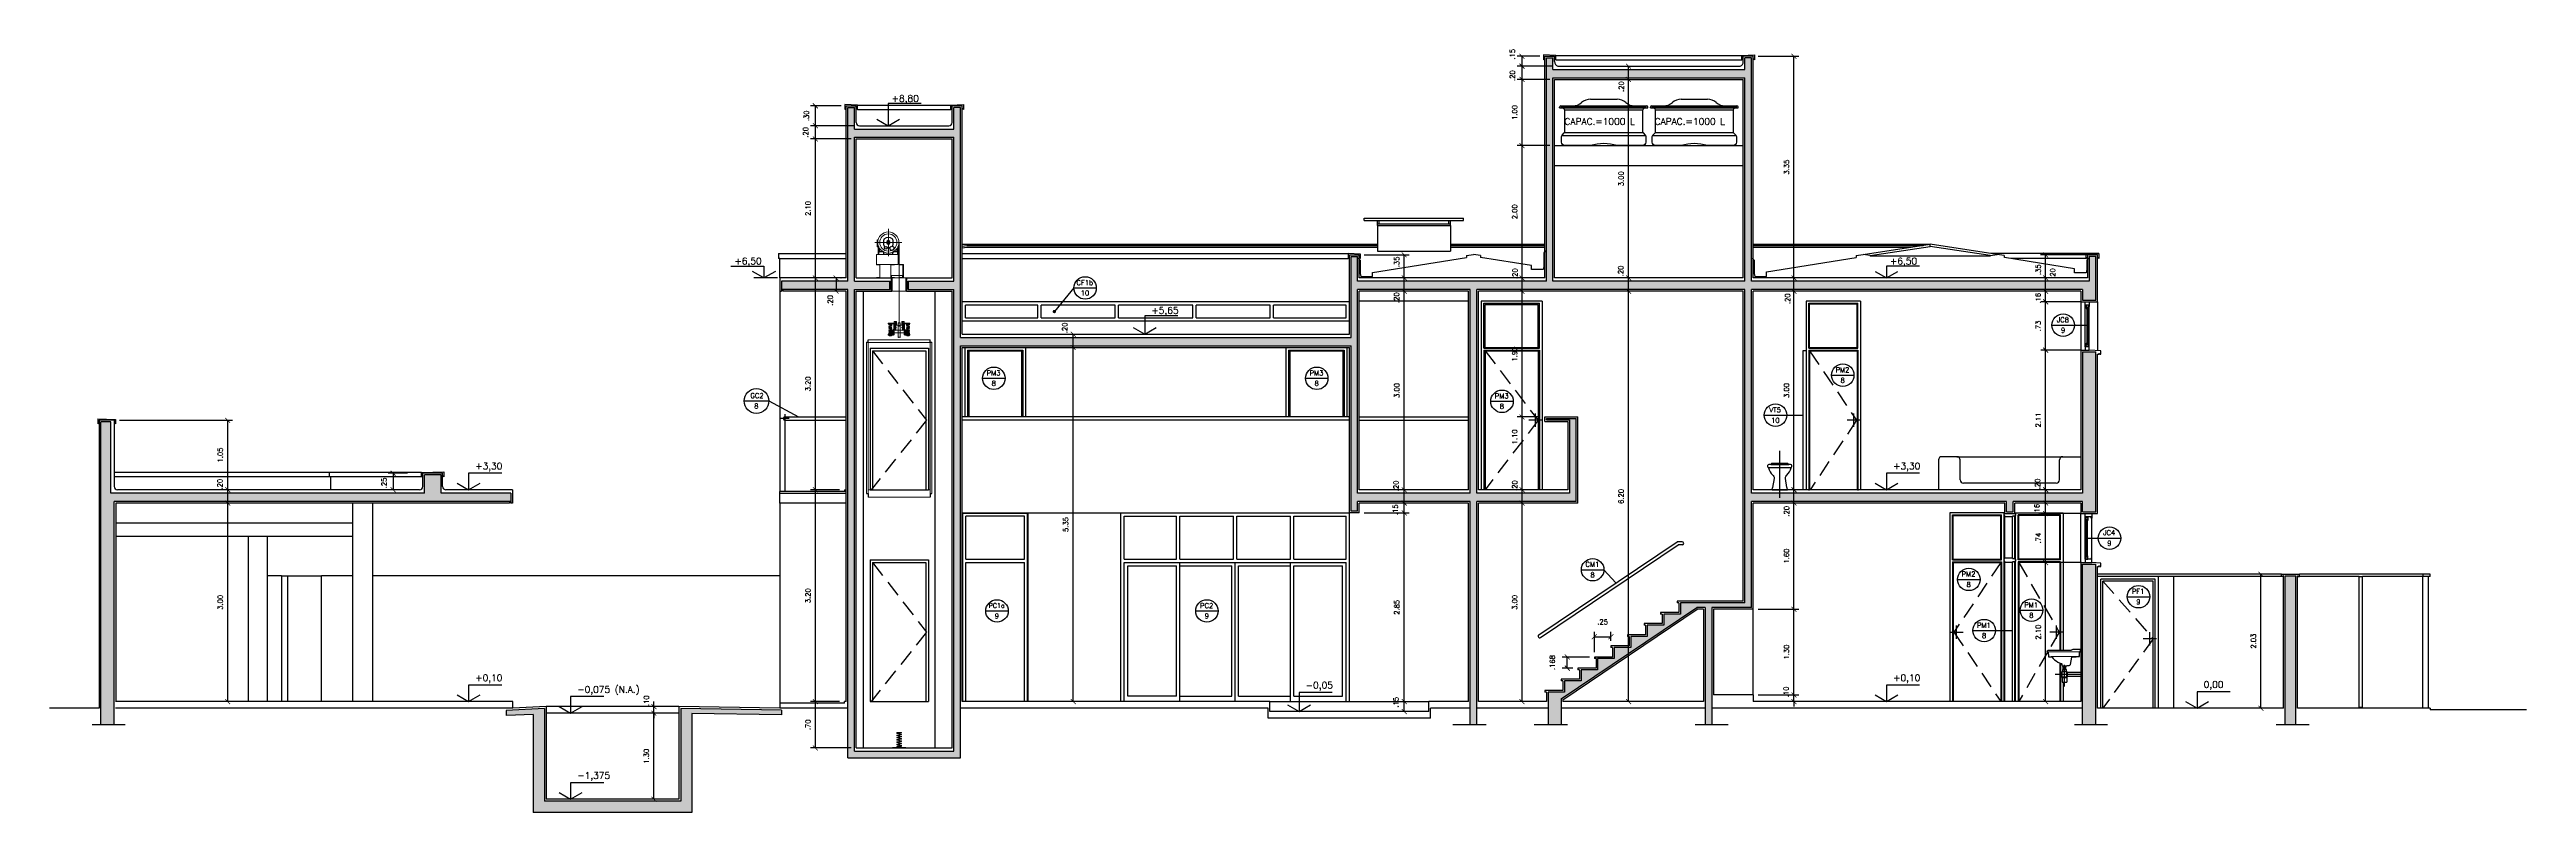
# Model space of a CAD drawing. Header units: millimetres. Extents: x 248.2 to 342.1, y 146.5 to 158.
# Drawn here: x 304.73 to 342.14, y 146.5 to 158.02 of the extents above; entities that cross this region are included whole.
import ezdxf

# ---------------------------------------------------------------- set-up
doc = ezdxf.new("R2010")
doc.units = ezdxf.units.MM
for name, pattern in [('CENTER', [0.6, 0.375, -0.075, 0.075, -0.075]), ('DASHDOT', [1, 0.5, -0.25, 0, -0.25]), ('HIDDEN', [0.375, 0.25, -0.125]), ('PHANTOM2', [31.75, 15.875, -3.175, 3.175, -3.175, 3.175, -3.175])]:
    doc.linetypes.add(name, pattern=pattern)
for name, color, linetype in [('ALV', 5, 'Continuous'), ('CAIX', 2, 'Continuous'), ('CAIXN', 7, 'Continuous'), ('COTAS', 1, 'Continuous'), ('ELEV', 7, 'Continuous'), ('EQUIP', 7, 'Continuous'), ('LPROJ', 7, 'HIDDEN'), ('LVISTA', 1, 'Continuous'), ('LVISTA01', 8, 'Continuous'), ('LVISTA02', 1, 'Continuous'), ('LVISTA025', 3, 'Continuous'), ('NOTAS', 2, 'Continuous'), ('PEÇAS', 7, 'Continuous'), ('PEÇAS50', 8, 'Continuous'), ('REVEST', 2, 'Continuous'), ('SOLID', 8, 'Continuous')]:
    doc.layers.add(name, color=color, linetype=linetype)
doc.styles.add('60-50', font='romans.shx', dxfattribs={"height": 0.075})
doc.styles.add('80-50', font='romans.shx', dxfattribs={"height": 0.1})
doc.dimstyles.new('50', dxfattribs={"dimtxt": 0.1, "dimasz": 2.5, "dimexe": 1.25, "dimexo": 0.625, "dimgap": 0.075, "dimtad": 1, "dimzin": 0, "dimdsep": 46, "dimtxsty": '60-50', "dimcen": 2.5, "dimclrt": 3, "dimadec": 0, "dimazin": 0, "dimtfac": 1, "dimtmove": 0, "dimatfit": 3, "dimfxl": 1, "dimarcsym": 0})

msp = doc.modelspace()

# ---------------------------------------------------------------- texts
at = {"layer": 'CAIXN', "color": 2, "ltscale": 0.5, "attachment_point": 5, "style": '60-50'}
for s, insert, char_height in [('CF1b', (320.3641, 154.5029), 0.075), ('10', (320.3669, 154.3452), 0.075), ('JC8', (335.1375, 153.9414), 0.075), ('9', (335.1403, 153.7837), 0.075), ('PM3', (318.9869, 153.1382), 0.075), ('8', (318.9897, 152.9806), 0.075), ('PM3', (323.8631, 153.1382), 0.075), ('8', (323.8659, 152.9806), 0.075), ('PM2', (331.8076, 153.185), 0.075), ('8', (331.8104, 153.0273), 0.075), ('GC2', (315.4135, 152.796), 0.075), ('8', (315.4037, 152.6383), 0.075), ('PM3', (326.6609, 152.7904), 0.075), ('8', (326.6637, 152.6328), 0.075), ('VT5', (330.7913, 152.581), 0.075), ('10', (330.7941, 152.4234), 0.075), ('JC4', (335.8369, 150.7241), 0.075), ('9', (335.8397, 150.5665), 0.075), ('CM1', (328.0306, 150.2468), 0.075), ('8', (328.0334, 150.0891), 0.075), ('PM2', (333.7119, 150.1002), 0.075), ('PC1a', (319.0339, 149.6235), 0.07), ('PC2', (322.2049, 149.6235), 0.075), ('8', (333.7147, 149.9425), 0.075), ('PM1', (334.6585, 149.6345), 0.075), ('PF1', (336.274, 149.839), 0.075), ('9', (336.2768, 149.6813), 0.075), ('9', (319.0367, 149.4658), 0.075), ('9', (322.2077, 149.4658), 0.075), ('PM1', (333.9442, 149.3269), 0.075), ('8', (334.6613, 149.4769), 0.075), ('8', (333.947, 149.1692), 0.075)]:
    msp.add_mtext(s, dxfattribs=dict(at, insert=insert, char_height=char_height))
at = {"layer": 'NOTAS', "color": 3, "style": '80-50'}
for s, p in [('+8,80', (317.4467, 157.2353)), ('CAPAC.=1000 L', (327.6094, 156.889)), ('CAPAC.=1000 L', (328.9707, 156.889)), ('+6,50', (315.0728, 154.7789)), ('+6,50', (332.5247, 154.7789)), ('+5,65', (321.3694, 154.0327)), ('+3,30', (311.1574, 151.6824)), ('+3,30', (332.5733, 151.6824)), ('+0,10', (311.1574, 148.4824)), ('+0,10', (332.5733, 148.4824)), ('-0,075 (N.A.)', (312.6986, 148.3074)), ('-0,05', (323.7006, 148.3699)), ('0,00', (337.2633, 148.3824)), ('-1,375', (312.6986, 147.0074))]:
    msp.add_text(s, height=0.1, dxfattribs=at).set_placement(p)

# ---------------------------------------------------------------- blocks, each defined once
blk = doc.blocks.new('_ARCHTICK')
at = {"color": 0, "linetype": 'ByBlock', "const_width": 0.15}
blk.add_lwpolyline([(-0.5, -0.5), (0.5, 0.5)], dxfattribs=at)
blk = doc.blocks.new('*D34')
at = {"color": 0, "linetype": 'ByBlock'}
blk.add_line((250.919, 148.173), (250.919, 151.173), dxfattribs=at)
at = {"layer": 'DEFPOINTS', "color": 0, "linetype": 'ByBlock'}
for p in [(250.919, 151.173), (250.919, 151.173), (250.919, 148.173)]:
    blk.add_point(p, dxfattribs=at)
at = {"color": 0, "linetype": 'ByBlock', "xscale": 0.075, "yscale": 0.075, "zscale": 0.075}
for p, rotation in [((250.919, 151.173), 90), ((250.919, 148.173), 270)]:
    blk.add_blockref('_ARCHTICK', p, dxfattribs=dict(at, rotation=rotation))
at = {"color": 3, "linetype": 'ByBlock', "insert": (250.806, 149.673), "char_height": 0.075, "attachment_point": 5, "rotation": 90, "style": '60-50'}
blk.add_mtext('3.00', dxfattribs=at)
blk = doc.blocks.new('*D35')
at = {"color": 0, "linetype": 'ByBlock'}
blk.add_line((250.919, 151.173), (250.919, 151.373), dxfattribs=at)
at = {"layer": 'DEFPOINTS', "color": 0, "linetype": 'ByBlock'}
for p in [(250.919, 151.373), (250.919, 151.373), (250.919, 151.173)]:
    blk.add_point(p, dxfattribs=at)
at = {"color": 0, "linetype": 'ByBlock', "xscale": 0.075, "yscale": 0.075, "zscale": 0.075}
for p, rotation in [((250.919, 151.373), 90), ((250.919, 151.173), 270)]:
    blk.add_blockref('_ARCHTICK', p, dxfattribs=dict(at, rotation=rotation))
at = {"color": 3, "linetype": 'ByBlock', "insert": (250.801, 151.458), "char_height": 0.075, "attachment_point": 5, "rotation": 90, "style": '60-50'}
blk.add_mtext('.20', dxfattribs=at)
blk = doc.blocks.new('*D36')
at = {"color": 0, "linetype": 'ByBlock'}
for p, q in [((249.287, 152.423), (250.994, 152.423)), ((250.919, 151.373), (250.919, 152.423))]:
    blk.add_line(p, q, dxfattribs=at)
at = {"layer": 'DEFPOINTS', "color": 0, "linetype": 'ByBlock'}
for p in [(249.212, 152.423), (250.919, 152.423), (250.919, 151.373)]:
    blk.add_point(p, dxfattribs=at)
at = {"color": 0, "linetype": 'ByBlock', "xscale": 0.075, "yscale": 0.075, "zscale": 0.075}
for p, rotation in [((250.919, 152.423), 90), ((250.919, 151.373), 270)]:
    blk.add_blockref('_ARCHTICK', p, dxfattribs=dict(at, rotation=rotation))
at = {"color": 3, "linetype": 'ByBlock', "insert": (250.806, 151.898), "char_height": 0.075, "attachment_point": 5, "rotation": 90, "style": '60-50'}
blk.add_mtext('1.05', dxfattribs=at)
blk = doc.blocks.new('*D37')
at = {"color": 0, "linetype": 'ByBlock'}
for p, q in [((253.634, 151.623), (253.342, 151.623)), ((253.417, 151.623), (253.417, 151.373)), ((253.584, 151.373), (253.342, 151.373))]:
    blk.add_line(p, q, dxfattribs=at)
at = {"layer": 'DEFPOINTS', "color": 0, "linetype": 'ByBlock'}
for p in [(253.709, 151.623), (253.417, 151.373), (253.659, 151.373)]:
    blk.add_point(p, dxfattribs=at)
at = {"color": 0, "linetype": 'ByBlock', "xscale": 0.075, "yscale": 0.075, "zscale": 0.075}
for p, rotation in [((253.417, 151.623), 90), ((253.417, 151.373), 270)]:
    blk.add_blockref('_ARCHTICK', p, dxfattribs=dict(at, rotation=rotation))
at = {"color": 3, "linetype": 'ByBlock', "insert": (253.28, 151.476), "char_height": 0.075, "attachment_point": 5, "rotation": 90, "style": '60-50'}
blk.add_mtext('.25', dxfattribs=at)
blk = doc.blocks.new('*D38')
at = {"color": 0, "linetype": 'ByBlock'}
blk.add_line((257.355, 146.698), (257.355, 147.998), dxfattribs=at)
at = {"layer": 'DEFPOINTS', "color": 0, "linetype": 'ByBlock'}
for p in [(257.355, 147.998), (257.355, 147.998), (257.355, 146.698)]:
    blk.add_point(p, dxfattribs=at)
at = {"color": 0, "linetype": 'ByBlock', "xscale": 0.075, "yscale": 0.075, "zscale": 0.075}
for p, rotation in [((257.355, 147.998), 90), ((257.355, 146.698), 270)]:
    blk.add_blockref('_ARCHTICK', p, dxfattribs=dict(at, rotation=rotation))
at = {"color": 3, "linetype": 'ByBlock', "insert": (257.243, 147.348), "char_height": 0.075, "attachment_point": 5, "rotation": 90, "style": '60-50'}
blk.add_mtext('1.30', dxfattribs=at)
blk = doc.blocks.new('*D39')
at = {"color": 0, "linetype": 'ByBlock'}
for p, q in [((257.355, 148.098), (257.355, 148.173)), ((257.355, 147.998), (257.355, 148.098)), ((257.355, 147.998), (257.355, 148.098)), ((257.355, 147.998), (257.355, 147.923))]:
    blk.add_line(p, q, dxfattribs=at)
at = {"layer": 'DEFPOINTS', "color": 0, "linetype": 'ByBlock'}
for p in [(257.355, 148.098), (257.355, 148.098), (257.355, 147.998)]:
    blk.add_point(p, dxfattribs=at)
at = {"color": 0, "linetype": 'ByBlock', "xscale": 0.075, "yscale": 0.075, "zscale": 0.075}
for p, rotation in [((257.355, 148.098), 270), ((257.355, 147.998), 90)]:
    blk.add_blockref('_ARCHTICK', p, dxfattribs=dict(at, rotation=rotation))
at = {"color": 3, "linetype": 'ByBlock', "insert": (257.244, 148.186), "char_height": 0.075, "attachment_point": 5, "rotation": 90, "style": '60-50'}
blk.add_mtext('.10', dxfattribs=at)
blk = doc.blocks.new('*D40')
at = {"color": 0, "linetype": 'ByBlock'}
for p, q in [((316.661, 148.173), (316.22, 148.173)), ((316.295, 147.473), (316.295, 148.173)), ((316.836, 147.473), (316.22, 147.473))]:
    blk.add_line(p, q, dxfattribs=at)
at = {"layer": 'DEFPOINTS', "color": 0, "linetype": 'ByBlock'}
for p in [(316.295, 148.173), (316.736, 148.173), (316.911, 147.473)]:
    blk.add_point(p, dxfattribs=at)
at = {"color": 0, "linetype": 'ByBlock', "xscale": 0.075, "yscale": 0.075, "zscale": 0.075}
for p, rotation in [((316.295, 148.173), 90), ((316.295, 147.473), 270)]:
    blk.add_blockref('_ARCHTICK', p, dxfattribs=dict(at, rotation=rotation))
at = {"color": 3, "linetype": 'ByBlock', "insert": (316.183, 147.823), "char_height": 0.075, "attachment_point": 5, "rotation": 90, "style": '60-50'}
blk.add_mtext('.70', dxfattribs=at)
blk = doc.blocks.new('*D41')
at = {"color": 0, "linetype": 'ByBlock'}
for p, q in [((316.661, 151.373), (316.22, 151.373)), ((316.295, 148.173), (316.295, 151.373))]:
    blk.add_line(p, q, dxfattribs=at)
at = {"layer": 'DEFPOINTS', "color": 0, "linetype": 'ByBlock'}
for p in [(316.295, 151.373), (316.736, 151.373), (316.736, 148.173)]:
    blk.add_point(p, dxfattribs=at)
at = {"color": 0, "linetype": 'ByBlock', "xscale": 0.075, "yscale": 0.075, "zscale": 0.075}
for p, rotation in [((316.295, 151.373), 90), ((316.295, 148.173), 270)]:
    blk.add_blockref('_ARCHTICK', p, dxfattribs=dict(at, rotation=rotation))
at = {"color": 3, "linetype": 'ByBlock', "insert": (316.183, 149.773), "char_height": 0.075, "attachment_point": 5, "rotation": 90, "style": '60-50'}
blk.add_mtext('3.20', dxfattribs=at)
blk = doc.blocks.new('*D42')
at = {"color": 0, "linetype": 'ByBlock'}
blk.add_line((316.295, 151.373), (316.295, 154.573), dxfattribs=at)
at = {"layer": 'DEFPOINTS', "color": 0, "linetype": 'ByBlock'}
for p in [(316.295, 154.573), (316.295, 154.573), (316.736, 151.373)]:
    blk.add_point(p, dxfattribs=at)
at = {"color": 0, "linetype": 'ByBlock', "xscale": 0.075, "yscale": 0.075, "zscale": 0.075}
for p, rotation in [((316.295, 154.573), 90), ((316.295, 151.373), 270)]:
    blk.add_blockref('_ARCHTICK', p, dxfattribs=dict(at, rotation=rotation))
at = {"color": 3, "linetype": 'ByBlock', "insert": (316.183, 152.973), "char_height": 0.075, "attachment_point": 5, "rotation": 90, "style": '60-50'}
blk.add_mtext('3.20', dxfattribs=at)
blk = doc.blocks.new('*D43')
at = {"color": 0, "linetype": 'ByBlock'}
for p, q in [((316.836, 156.673), (316.22, 156.673)), ((316.295, 154.573), (316.295, 156.673))]:
    blk.add_line(p, q, dxfattribs=at)
at = {"layer": 'DEFPOINTS', "color": 0, "linetype": 'ByBlock'}
for p in [(316.295, 156.673), (316.911, 156.673), (316.295, 154.573)]:
    blk.add_point(p, dxfattribs=at)
at = {"color": 0, "linetype": 'ByBlock', "xscale": 0.075, "yscale": 0.075, "zscale": 0.075}
for p, rotation in [((316.295, 156.673), 90), ((316.295, 154.573), 270)]:
    blk.add_blockref('_ARCHTICK', p, dxfattribs=dict(at, rotation=rotation))
at = {"color": 3, "linetype": 'ByBlock', "insert": (316.183, 155.623), "char_height": 0.075, "attachment_point": 5, "rotation": 90, "style": '60-50'}
blk.add_mtext('2.10', dxfattribs=at)
blk = doc.blocks.new('*D44')
at = {"color": 0, "linetype": 'ByBlock'}
for p, q in [((316.886, 156.873), (316.22, 156.873)), ((316.295, 156.673), (316.295, 156.873))]:
    blk.add_line(p, q, dxfattribs=at)
at = {"layer": 'DEFPOINTS', "color": 0, "linetype": 'ByBlock'}
for p in [(316.295, 156.873), (316.961, 156.873), (316.911, 156.673)]:
    blk.add_point(p, dxfattribs=at)
at = {"color": 0, "linetype": 'ByBlock', "xscale": 0.075, "yscale": 0.075, "zscale": 0.075}
for p, rotation in [((316.295, 156.873), 90), ((316.295, 156.673), 270)]:
    blk.add_blockref('_ARCHTICK', p, dxfattribs=dict(at, rotation=rotation))
at = {"color": 3, "linetype": 'ByBlock', "insert": (316.147, 156.773), "char_height": 0.075, "attachment_point": 5, "rotation": 90, "style": '60-50'}
blk.add_mtext('.20', dxfattribs=at)
blk = doc.blocks.new('*D45')
at = {"color": 0, "linetype": 'ByBlock'}
for p, q in [((316.686, 157.173), (316.22, 157.173)), ((316.295, 156.873), (316.295, 157.173))]:
    blk.add_line(p, q, dxfattribs=at)
at = {"layer": 'DEFPOINTS', "color": 0, "linetype": 'ByBlock'}
for p in [(316.295, 157.173), (316.761, 157.173), (316.961, 156.873)]:
    blk.add_point(p, dxfattribs=at)
at = {"color": 0, "linetype": 'ByBlock', "xscale": 0.075, "yscale": 0.075, "zscale": 0.075}
for p, rotation in [((316.295, 157.173), 90), ((316.295, 156.873), 270)]:
    blk.add_blockref('_ARCHTICK', p, dxfattribs=dict(at, rotation=rotation))
at = {"color": 3, "linetype": 'ByBlock', "insert": (316.16, 157.023), "char_height": 0.075, "attachment_point": 5, "rotation": 90, "style": '60-50'}
blk.add_mtext('.30', dxfattribs=at)
blk = doc.blocks.new('*D46')
at = {"color": 0, "linetype": 'ByBlock'}
blk.add_line((320.189, 148.173), (320.189, 153.523), dxfattribs=at)
at = {"layer": 'DEFPOINTS', "color": 0, "linetype": 'ByBlock'}
for p in [(320.189, 153.523), (320.189, 153.523), (320.189, 148.173)]:
    blk.add_point(p, dxfattribs=at)
at = {"color": 0, "linetype": 'ByBlock', "xscale": 0.075, "yscale": 0.075, "zscale": 0.075}
for p, rotation in [((320.189, 153.523), 90), ((320.189, 148.173), 270)]:
    blk.add_blockref('_ARCHTICK', p, dxfattribs=dict(at, rotation=rotation))
at = {"color": 3, "linetype": 'ByBlock', "insert": (320.076, 150.848), "char_height": 0.075, "attachment_point": 5, "rotation": 90, "style": '60-50'}
blk.add_mtext('5.35', dxfattribs=at)
blk = doc.blocks.new('*D47')
at = {"color": 0, "linetype": 'ByBlock'}
blk.add_line((320.189, 153.523), (320.189, 153.723), dxfattribs=at)
at = {"layer": 'DEFPOINTS', "color": 0, "linetype": 'ByBlock'}
for p in [(320.189, 153.723), (320.189, 153.723), (320.189, 153.523)]:
    blk.add_point(p, dxfattribs=at)
at = {"color": 0, "linetype": 'ByBlock', "xscale": 0.075, "yscale": 0.075, "zscale": 0.075}
for p, rotation in [((320.189, 153.723), 90), ((320.189, 153.523), 270)]:
    blk.add_blockref('_ARCHTICK', p, dxfattribs=dict(at, rotation=rotation))
at = {"color": 3, "linetype": 'ByBlock', "insert": (320.062, 153.819), "char_height": 0.075, "attachment_point": 5, "rotation": 90, "style": '60-50'}
blk.add_mtext('.20', dxfattribs=at)
blk = doc.blocks.new('*D48')
at = {"color": 0, "linetype": 'ByBlock'}
for p, q in [((316.608, 154.573), (316.608, 154.373)), ((316.681, 154.573), (316.683, 154.573))]:
    blk.add_line(p, q, dxfattribs=at)
at = {"layer": 'DEFPOINTS', "color": 0, "linetype": 'ByBlock'}
for p in [(316.606, 154.573), (316.608, 154.373), (316.608, 154.373)]:
    blk.add_point(p, dxfattribs=at)
at = {"color": 0, "linetype": 'ByBlock', "xscale": 0.075, "yscale": 0.075, "zscale": 0.075}
for p, rotation in [((316.608, 154.573), 90), ((316.608, 154.373), 270)]:
    blk.add_blockref('_ARCHTICK', p, dxfattribs=dict(at, rotation=rotation))
at = {"color": 3, "linetype": 'ByBlock', "insert": (316.519, 154.234), "char_height": 0.075, "attachment_point": 5, "rotation": 90, "style": '60-50'}
blk.add_mtext('.20', dxfattribs=at)
blk = doc.blocks.new('*D49')
at = {"color": 0, "linetype": 'ByBlock'}
blk.add_line((325.189, 148.023), (325.189, 148.173), dxfattribs=at)
at = {"layer": 'DEFPOINTS', "color": 0, "linetype": 'ByBlock'}
for p in [(325.189, 148.173), (325.189, 148.173), (325.189, 148.023)]:
    blk.add_point(p, dxfattribs=at)
at = {"color": 0, "linetype": 'ByBlock', "xscale": 0.075, "yscale": 0.075, "zscale": 0.075}
for p, rotation in [((325.189, 148.173), 90), ((325.189, 148.023), 270)]:
    blk.add_blockref('_ARCHTICK', p, dxfattribs=dict(at, rotation=rotation))
at = {"color": 3, "linetype": 'ByBlock', "insert": (325.063, 148.163), "char_height": 0.075, "attachment_point": 5, "rotation": 90, "style": '60-50'}
blk.add_mtext('.15', dxfattribs=at)
blk = doc.blocks.new('*D50')
at = {"color": 0, "linetype": 'ByBlock'}
for p, q in [((324.586, 151.023), (325.264, 151.023)), ((325.189, 148.173), (325.189, 151.023))]:
    blk.add_line(p, q, dxfattribs=at)
at = {"layer": 'DEFPOINTS', "color": 0, "linetype": 'ByBlock'}
for p in [(324.511, 151.023), (325.189, 151.023), (325.189, 148.173)]:
    blk.add_point(p, dxfattribs=at)
at = {"color": 0, "linetype": 'ByBlock', "xscale": 0.075, "yscale": 0.075, "zscale": 0.075}
for p, rotation in [((325.189, 151.023), 90), ((325.189, 148.173), 270)]:
    blk.add_blockref('_ARCHTICK', p, dxfattribs=dict(at, rotation=rotation))
at = {"color": 3, "linetype": 'ByBlock', "insert": (325.077, 149.598), "char_height": 0.075, "attachment_point": 5, "rotation": 90, "style": '60-50'}
blk.add_mtext('2.85', dxfattribs=at)
blk = doc.blocks.new('*D51')
at = {"color": 0, "linetype": 'ByBlock'}
blk.add_line((325.189, 151.023), (325.189, 151.173), dxfattribs=at)
at = {"layer": 'DEFPOINTS', "color": 0, "linetype": 'ByBlock'}
for p in [(325.189, 151.173), (325.189, 151.173), (324.511, 151.023)]:
    blk.add_point(p, dxfattribs=at)
at = {"color": 0, "linetype": 'ByBlock', "xscale": 0.075, "yscale": 0.075, "zscale": 0.075}
for p, rotation in [((325.189, 151.173), 90), ((325.189, 151.023), 270)]:
    blk.add_blockref('_ARCHTICK', p, dxfattribs=dict(at, rotation=rotation))
at = {"color": 3, "linetype": 'ByBlock', "insert": (325.054, 151.071), "char_height": 0.075, "attachment_point": 5, "rotation": 90, "style": '60-50'}
blk.add_mtext('.15', dxfattribs=at)
blk = doc.blocks.new('*D52')
at = {"color": 0, "linetype": 'ByBlock'}
blk.add_line((325.189, 151.173), (325.189, 151.373), dxfattribs=at)
at = {"layer": 'DEFPOINTS', "color": 0, "linetype": 'ByBlock'}
for p in [(325.189, 151.373), (325.189, 151.373), (325.189, 151.173)]:
    blk.add_point(p, dxfattribs=at)
at = {"color": 0, "linetype": 'ByBlock', "xscale": 0.075, "yscale": 0.075, "zscale": 0.075}
for p, rotation in [((325.189, 151.373), 90), ((325.189, 151.173), 270)]:
    blk.add_blockref('_ARCHTICK', p, dxfattribs=dict(at, rotation=rotation))
at = {"color": 3, "linetype": 'ByBlock', "insert": (325.065, 151.432), "char_height": 0.075, "attachment_point": 5, "rotation": 90, "style": '60-50'}
blk.add_mtext('.20', dxfattribs=at)
blk = doc.blocks.new('*D53')
at = {"color": 0, "linetype": 'ByBlock'}
blk.add_line((325.189, 151.373), (325.189, 154.373), dxfattribs=at)
at = {"layer": 'DEFPOINTS', "color": 0, "linetype": 'ByBlock'}
for p in [(325.189, 154.373), (325.189, 154.373), (325.189, 151.373)]:
    blk.add_point(p, dxfattribs=at)
at = {"color": 0, "linetype": 'ByBlock', "xscale": 0.075, "yscale": 0.075, "zscale": 0.075}
for p, rotation in [((325.189, 154.373), 90), ((325.189, 151.373), 270)]:
    blk.add_blockref('_ARCHTICK', p, dxfattribs=dict(at, rotation=rotation))
at = {"color": 3, "linetype": 'ByBlock', "insert": (325.077, 152.873), "char_height": 0.075, "attachment_point": 5, "rotation": 90, "style": '60-50'}
blk.add_mtext('3.00', dxfattribs=at)
blk = doc.blocks.new('*D54')
at = {"color": 0, "linetype": 'ByBlock'}
blk.add_line((325.189, 154.373), (325.189, 154.573), dxfattribs=at)
at = {"layer": 'DEFPOINTS', "color": 0, "linetype": 'ByBlock'}
for p in [(325.189, 154.573), (325.189, 154.573), (325.189, 154.373)]:
    blk.add_point(p, dxfattribs=at)
at = {"color": 0, "linetype": 'ByBlock', "xscale": 0.075, "yscale": 0.075, "zscale": 0.075}
for p, rotation in [((325.189, 154.573), 90), ((325.189, 154.373), 270)]:
    blk.add_blockref('_ARCHTICK', p, dxfattribs=dict(at, rotation=rotation))
at = {"color": 3, "linetype": 'ByBlock', "insert": (325.073, 154.276), "char_height": 0.075, "attachment_point": 5, "rotation": 90, "style": '60-50'}
blk.add_mtext('.20', dxfattribs=at)
blk = doc.blocks.new('*D55')
at = {"color": 0, "linetype": 'ByBlock'}
for p, q in [((324.586, 154.923), (325.264, 154.923)), ((325.189, 154.573), (325.189, 154.923))]:
    blk.add_line(p, q, dxfattribs=at)
at = {"layer": 'DEFPOINTS', "color": 0, "linetype": 'ByBlock'}
for p in [(324.511, 154.923), (325.189, 154.923), (325.189, 154.573)]:
    blk.add_point(p, dxfattribs=at)
at = {"color": 0, "linetype": 'ByBlock', "xscale": 0.075, "yscale": 0.075, "zscale": 0.075}
for p, rotation in [((325.189, 154.923), 90), ((325.189, 154.573), 270)]:
    blk.add_blockref('_ARCHTICK', p, dxfattribs=dict(at, rotation=rotation))
at = {"color": 3, "linetype": 'ByBlock', "insert": (325.077, 154.816), "char_height": 0.075, "attachment_point": 5, "rotation": 90, "style": '60-50'}
blk.add_mtext('.35', dxfattribs=at)
blk = doc.blocks.new('*D56')
at = {"color": 0, "linetype": 'ByBlock'}
blk.add_line((326.968, 148.173), (326.968, 151.173), dxfattribs=at)
at = {"layer": 'DEFPOINTS', "color": 0, "linetype": 'ByBlock'}
for p in [(326.968, 151.173), (326.968, 151.173), (326.968, 148.173)]:
    blk.add_point(p, dxfattribs=at)
at = {"color": 0, "linetype": 'ByBlock', "xscale": 0.075, "yscale": 0.075, "zscale": 0.075}
for p, rotation in [((326.968, 151.173), 90), ((326.968, 148.173), 270)]:
    blk.add_blockref('_ARCHTICK', p, dxfattribs=dict(at, rotation=rotation))
at = {"color": 3, "linetype": 'ByBlock', "insert": (326.856, 149.673), "char_height": 0.075, "attachment_point": 5, "rotation": 90, "style": '60-50'}
blk.add_mtext('3.00', dxfattribs=at)
blk = doc.blocks.new('*D57')
at = {"color": 0, "linetype": 'ByBlock'}
blk.add_line((326.968, 151.173), (326.968, 151.373), dxfattribs=at)
at = {"layer": 'DEFPOINTS', "color": 0, "linetype": 'ByBlock'}
for p in [(326.968, 151.373), (326.968, 151.373), (326.968, 151.173)]:
    blk.add_point(p, dxfattribs=at)
at = {"color": 0, "linetype": 'ByBlock', "xscale": 0.075, "yscale": 0.075, "zscale": 0.075}
for p, rotation in [((326.968, 151.373), 90), ((326.968, 151.173), 270)]:
    blk.add_blockref('_ARCHTICK', p, dxfattribs=dict(at, rotation=rotation))
at = {"color": 3, "linetype": 'ByBlock', "insert": (326.859, 151.436), "char_height": 0.075, "attachment_point": 5, "rotation": 90, "style": '60-50'}
blk.add_mtext('.20', dxfattribs=at)
blk = doc.blocks.new('*D58')
at = {"color": 0, "linetype": 'ByBlock'}
for p, q in [((327.236, 152.473), (326.893, 152.473)), ((326.968, 151.373), (326.968, 152.473))]:
    blk.add_line(p, q, dxfattribs=at)
at = {"layer": 'DEFPOINTS', "color": 0, "linetype": 'ByBlock'}
for p in [(326.968, 152.473), (327.311, 152.473), (326.968, 151.373)]:
    blk.add_point(p, dxfattribs=at)
at = {"color": 0, "linetype": 'ByBlock', "xscale": 0.075, "yscale": 0.075, "zscale": 0.075}
for p, rotation in [((326.968, 152.473), 90), ((326.968, 151.373), 270)]:
    blk.add_blockref('_ARCHTICK', p, dxfattribs=dict(at, rotation=rotation))
at = {"color": 3, "linetype": 'ByBlock', "insert": (326.856, 152.172), "char_height": 0.075, "attachment_point": 5, "rotation": 90, "style": '60-50'}
blk.add_mtext('1.10', dxfattribs=at)
blk = doc.blocks.new('*D59')
at = {"color": 0, "linetype": 'ByBlock'}
for p, q in [((327.986, 148.847), (327.577, 148.847)), ((327.736, 148.679), (327.577, 148.679)), ((327.652, 148.679), (327.652, 148.847))]:
    blk.add_line(p, q, dxfattribs=at)
at = {"layer": 'DEFPOINTS', "color": 0, "linetype": 'ByBlock'}
for p in [(327.652, 148.847), (327.811, 148.679), (328.061, 148.847)]:
    blk.add_point(p, dxfattribs=at)
at = {"color": 0, "linetype": 'ByBlock', "xscale": 0.075, "yscale": 0.075, "zscale": 0.075}
for p, rotation in [((327.652, 148.847), 90), ((327.652, 148.679), 270)]:
    blk.add_blockref('_ARCHTICK', p, dxfattribs=dict(at, rotation=rotation))
at = {"color": 3, "linetype": 'ByBlock', "insert": (327.427, 148.763), "char_height": 0.075, "attachment_point": 5, "rotation": 90, "style": '60-50'}
blk.add_mtext('.168', dxfattribs=at)
blk = doc.blocks.new('*D60')
at = {"color": 0, "linetype": 'ByBlock'}
for p, q in [((328.061, 148.922), (328.061, 149.228)), ((328.061, 149.153), (328.311, 149.153)), ((328.311, 149.09), (328.311, 149.228))]:
    blk.add_line(p, q, dxfattribs=at)
at = {"layer": 'DEFPOINTS', "color": 0, "linetype": 'ByBlock'}
for p in [(328.311, 149.153), (328.311, 149.015), (328.061, 148.847)]:
    blk.add_point(p, dxfattribs=at)
at = {"color": 0, "linetype": 'ByBlock', "xscale": 0.075, "yscale": 0.075, "zscale": 0.075, "rotation": 180}
blk.add_blockref('_ARCHTICK', (328.061, 149.153), dxfattribs=at)
at = {"color": 0, "linetype": 'ByBlock', "xscale": 0.075, "yscale": 0.075, "zscale": 0.075}
blk.add_blockref('_ARCHTICK', (328.311, 149.153), dxfattribs=at)
at = {"color": 3, "linetype": 'ByBlock', "insert": (328.186, 149.378), "char_height": 0.075, "attachment_point": 5, "style": '60-50'}
blk.add_mtext('.25', dxfattribs=at)
blk = doc.blocks.new('*D61')
at = {"color": 0, "linetype": 'ByBlock'}
blk.add_line((326.968, 152.473), (326.968, 154.373), dxfattribs=at)
at = {"layer": 'DEFPOINTS', "color": 0, "linetype": 'ByBlock'}
for p in [(326.968, 154.373), (326.968, 154.373), (326.968, 152.473)]:
    blk.add_point(p, dxfattribs=at)
at = {"color": 0, "linetype": 'ByBlock', "xscale": 0.075, "yscale": 0.075, "zscale": 0.075}
for p, rotation in [((326.968, 154.373), 90), ((326.968, 152.473), 270)]:
    blk.add_blockref('_ARCHTICK', p, dxfattribs=dict(at, rotation=rotation))
at = {"color": 3, "linetype": 'ByBlock', "insert": (326.856, 153.423), "char_height": 0.075, "attachment_point": 5, "rotation": 90, "style": '60-50'}
blk.add_mtext('1.90', dxfattribs=at)
blk = doc.blocks.new('*D62')
at = {"color": 0, "linetype": 'ByBlock'}
blk.add_line((326.968, 154.373), (326.968, 154.573), dxfattribs=at)
at = {"layer": 'DEFPOINTS', "color": 0, "linetype": 'ByBlock'}
for p in [(326.968, 154.573), (326.968, 154.573), (326.968, 154.373)]:
    blk.add_point(p, dxfattribs=at)
at = {"color": 0, "linetype": 'ByBlock', "xscale": 0.075, "yscale": 0.075, "zscale": 0.075}
for p, rotation in [((326.968, 154.573), 90), ((326.968, 154.373), 270)]:
    blk.add_blockref('_ARCHTICK', p, dxfattribs=dict(at, rotation=rotation))
at = {"color": 3, "linetype": 'ByBlock', "insert": (326.862, 154.638), "char_height": 0.075, "attachment_point": 5, "rotation": 90, "style": '60-50'}
blk.add_mtext('.20', dxfattribs=at)
blk = doc.blocks.new('*D63')
at = {"color": 0, "linetype": 'ByBlock'}
for p, q in [((327.386, 156.573), (326.893, 156.573)), ((326.968, 154.573), (326.968, 156.573))]:
    blk.add_line(p, q, dxfattribs=at)
at = {"layer": 'DEFPOINTS', "color": 0, "linetype": 'ByBlock'}
for p in [(326.968, 156.573), (327.461, 156.573), (326.968, 154.573)]:
    blk.add_point(p, dxfattribs=at)
at = {"color": 0, "linetype": 'ByBlock', "xscale": 0.075, "yscale": 0.075, "zscale": 0.075}
for p, rotation in [((326.968, 156.573), 90), ((326.968, 154.573), 270)]:
    blk.add_blockref('_ARCHTICK', p, dxfattribs=dict(at, rotation=rotation))
at = {"color": 3, "linetype": 'ByBlock', "insert": (326.856, 155.573), "char_height": 0.075, "attachment_point": 5, "rotation": 90, "style": '60-50'}
blk.add_mtext('2.00', dxfattribs=at)
blk = doc.blocks.new('*D64')
at = {"color": 0, "linetype": 'ByBlock'}
for p, q in [((327.386, 157.573), (326.893, 157.573)), ((326.968, 156.573), (326.968, 157.573))]:
    blk.add_line(p, q, dxfattribs=at)
at = {"layer": 'DEFPOINTS', "color": 0, "linetype": 'ByBlock'}
for p in [(326.968, 157.573), (327.461, 157.573), (327.461, 156.573)]:
    blk.add_point(p, dxfattribs=at)
at = {"color": 0, "linetype": 'ByBlock', "xscale": 0.075, "yscale": 0.075, "zscale": 0.075}
for p, rotation in [((326.968, 157.573), 90), ((326.968, 156.573), 270)]:
    blk.add_blockref('_ARCHTICK', p, dxfattribs=dict(at, rotation=rotation))
at = {"color": 3, "linetype": 'ByBlock', "insert": (326.856, 157.073), "char_height": 0.075, "attachment_point": 5, "rotation": 90, "style": '60-50'}
blk.add_mtext('1.00', dxfattribs=at)
blk = doc.blocks.new('*D65')
at = {"color": 0, "linetype": 'ByBlock'}
for p, q in [((327.436, 157.783), (326.893, 157.783)), ((326.968, 157.583), (326.968, 157.783))]:
    blk.add_line(p, q, dxfattribs=at)
at = {"layer": 'DEFPOINTS', "color": 0, "linetype": 'ByBlock'}
for p in [(326.968, 157.783), (327.461, 157.583), (327.511, 157.783)]:
    blk.add_point(p, dxfattribs=at)
at = {"color": 0, "linetype": 'ByBlock', "xscale": 0.075, "yscale": 0.075, "zscale": 0.075}
for p, rotation in [((326.968, 157.783), 90), ((326.968, 157.583), 270)]:
    blk.add_blockref('_ARCHTICK', p, dxfattribs=dict(at, rotation=rotation))
at = {"color": 3, "linetype": 'ByBlock', "insert": (326.824, 157.64), "char_height": 0.075, "attachment_point": 5, "rotation": 90, "style": '60-50'}
blk.add_mtext('.20', dxfattribs=at)
blk = doc.blocks.new('*D66')
at = {"color": 0, "linetype": 'ByBlock'}
for p, q in [((327.236, 157.923), (326.893, 157.923)), ((326.968, 157.773), (326.968, 157.923))]:
    blk.add_line(p, q, dxfattribs=at)
at = {"layer": 'DEFPOINTS', "color": 0, "linetype": 'ByBlock'}
for p in [(326.968, 157.923), (327.311, 157.923), (327.511, 157.773)]:
    blk.add_point(p, dxfattribs=at)
at = {"color": 0, "linetype": 'ByBlock', "xscale": 0.075, "yscale": 0.075, "zscale": 0.075}
for p, rotation in [((326.968, 157.923), 90), ((326.968, 157.773), 270)]:
    blk.add_blockref('_ARCHTICK', p, dxfattribs=dict(at, rotation=rotation))
at = {"color": 3, "linetype": 'ByBlock', "insert": (326.824, 157.953), "char_height": 0.075, "attachment_point": 5, "rotation": 90, "style": '60-50'}
blk.add_mtext('.15', dxfattribs=at)
blk = doc.blocks.new('*D67')
at = {"color": 0, "linetype": 'ByBlock'}
blk.add_line((328.577, 148.173), (328.577, 154.373), dxfattribs=at)
at = {"layer": 'DEFPOINTS', "color": 0, "linetype": 'ByBlock'}
for p in [(328.577, 154.373), (328.577, 154.373), (328.577, 148.173)]:
    blk.add_point(p, dxfattribs=at)
at = {"color": 0, "linetype": 'ByBlock', "xscale": 0.075, "yscale": 0.075, "zscale": 0.075}
for p, rotation in [((328.577, 154.373), 90), ((328.577, 148.173), 270)]:
    blk.add_blockref('_ARCHTICK', p, dxfattribs=dict(at, rotation=rotation))
at = {"color": 3, "linetype": 'ByBlock', "insert": (328.465, 151.273), "char_height": 0.075, "attachment_point": 5, "rotation": 90, "style": '60-50'}
blk.add_mtext('6.20', dxfattribs=at)
blk = doc.blocks.new('*D68')
at = {"color": 0, "linetype": 'ByBlock'}
blk.add_line((328.577, 154.373), (328.577, 154.573), dxfattribs=at)
at = {"layer": 'DEFPOINTS', "color": 0, "linetype": 'ByBlock'}
for p in [(328.577, 154.573), (328.577, 154.573), (328.577, 154.373)]:
    blk.add_point(p, dxfattribs=at)
at = {"color": 0, "linetype": 'ByBlock', "xscale": 0.075, "yscale": 0.075, "zscale": 0.075}
for p, rotation in [((328.577, 154.573), 90), ((328.577, 154.373), 270)]:
    blk.add_blockref('_ARCHTICK', p, dxfattribs=dict(at, rotation=rotation))
at = {"color": 3, "linetype": 'ByBlock', "insert": (328.46, 154.679), "char_height": 0.075, "attachment_point": 5, "rotation": 90, "style": '60-50'}
blk.add_mtext('.20', dxfattribs=at)
blk = doc.blocks.new('*D69')
at = {"color": 0, "linetype": 'ByBlock'}
blk.add_line((328.577, 154.573), (328.577, 157.573), dxfattribs=at)
at = {"layer": 'DEFPOINTS', "color": 0, "linetype": 'ByBlock'}
for p in [(328.577, 157.573), (328.577, 157.573), (328.577, 154.573)]:
    blk.add_point(p, dxfattribs=at)
at = {"color": 0, "linetype": 'ByBlock', "xscale": 0.075, "yscale": 0.075, "zscale": 0.075}
for p, rotation in [((328.577, 157.573), 90), ((328.577, 154.573), 270)]:
    blk.add_blockref('_ARCHTICK', p, dxfattribs=dict(at, rotation=rotation))
at = {"color": 3, "linetype": 'ByBlock', "insert": (328.465, 156.073), "char_height": 0.075, "attachment_point": 5, "rotation": 90, "style": '60-50'}
blk.add_mtext('3.00', dxfattribs=at)
blk = doc.blocks.new('*D70')
at = {"color": 0, "linetype": 'ByBlock'}
blk.add_line((328.577, 157.573), (328.577, 157.773), dxfattribs=at)
at = {"layer": 'DEFPOINTS', "color": 0, "linetype": 'ByBlock'}
for p in [(328.577, 157.773), (328.577, 157.773), (328.577, 157.573)]:
    blk.add_point(p, dxfattribs=at)
at = {"color": 0, "linetype": 'ByBlock', "xscale": 0.075, "yscale": 0.075, "zscale": 0.075}
for p, rotation in [((328.577, 157.773), 90), ((328.577, 157.573), 270)]:
    blk.add_blockref('_ARCHTICK', p, dxfattribs=dict(at, rotation=rotation))
at = {"color": 3, "linetype": 'ByBlock', "insert": (328.467, 157.465), "char_height": 0.075, "attachment_point": 5, "rotation": 90, "style": '60-50'}
blk.add_mtext('.20', dxfattribs=at)
blk = doc.blocks.new('*D71')
at = {"color": 0, "linetype": 'ByBlock'}
for p, q in [((330.536, 148.273), (331.151, 148.273)), ((331.076, 148.273), (331.076, 148.348)), ((331.076, 148.173), (331.076, 148.273)), ((331.076, 148.173), (331.076, 148.098))]:
    blk.add_line(p, q, dxfattribs=at)
at = {"layer": 'DEFPOINTS', "color": 0, "linetype": 'ByBlock'}
for p in [(330.461, 148.273), (331.076, 148.273), (331.076, 148.173)]:
    blk.add_point(p, dxfattribs=at)
at = {"color": 0, "linetype": 'ByBlock', "xscale": 0.075, "yscale": 0.075, "zscale": 0.075}
for p, rotation in [((331.076, 148.273), 270), ((331.076, 148.173), 90)]:
    blk.add_blockref('_ARCHTICK', p, dxfattribs=dict(at, rotation=rotation))
at = {"color": 3, "linetype": 'ByBlock', "insert": (330.957, 148.32), "char_height": 0.075, "attachment_point": 5, "rotation": 90, "style": '60-50'}
blk.add_mtext('.10', dxfattribs=at)
blk = doc.blocks.new('*D72')
at = {"color": 0, "linetype": 'ByBlock'}
for p, q in [((330.536, 149.569), (331.151, 149.569)), ((331.076, 148.273), (331.076, 149.569))]:
    blk.add_line(p, q, dxfattribs=at)
at = {"layer": 'DEFPOINTS', "color": 0, "linetype": 'ByBlock'}
for p in [(330.461, 149.569), (331.076, 149.569), (330.461, 148.273)]:
    blk.add_point(p, dxfattribs=at)
at = {"color": 0, "linetype": 'ByBlock', "xscale": 0.075, "yscale": 0.075, "zscale": 0.075}
for p, rotation in [((331.076, 149.569), 90), ((331.076, 148.273), 270)]:
    blk.add_blockref('_ARCHTICK', p, dxfattribs=dict(at, rotation=rotation))
at = {"color": 3, "linetype": 'ByBlock', "insert": (330.963, 148.921), "char_height": 0.075, "attachment_point": 5, "rotation": 90, "style": '60-50'}
blk.add_mtext('1.30', dxfattribs=at)
blk = doc.blocks.new('*D73')
at = {"color": 0, "linetype": 'ByBlock'}
blk.add_line((331.076, 149.569), (331.076, 151.173), dxfattribs=at)
at = {"layer": 'DEFPOINTS', "color": 0, "linetype": 'ByBlock'}
for p in [(331.076, 151.173), (331.076, 151.173), (330.461, 149.569)]:
    blk.add_point(p, dxfattribs=at)
at = {"color": 0, "linetype": 'ByBlock', "xscale": 0.075, "yscale": 0.075, "zscale": 0.075}
for p, rotation in [((331.076, 151.173), 90), ((331.076, 149.569), 270)]:
    blk.add_blockref('_ARCHTICK', p, dxfattribs=dict(at, rotation=rotation))
at = {"color": 3, "linetype": 'ByBlock', "insert": (330.963, 150.371), "char_height": 0.075, "attachment_point": 5, "rotation": 90, "style": '60-50'}
blk.add_mtext('1.60', dxfattribs=at)
blk = doc.blocks.new('*D74')
at = {"color": 0, "linetype": 'ByBlock'}
blk.add_line((331.076, 151.173), (331.076, 151.373), dxfattribs=at)
at = {"layer": 'DEFPOINTS', "color": 0, "linetype": 'ByBlock'}
for p in [(331.076, 151.373), (331.076, 151.373), (331.076, 151.173)]:
    blk.add_point(p, dxfattribs=at)
at = {"color": 0, "linetype": 'ByBlock', "xscale": 0.075, "yscale": 0.075, "zscale": 0.075}
for p, rotation in [((331.076, 151.373), 90), ((331.076, 151.173), 270)]:
    blk.add_blockref('_ARCHTICK', p, dxfattribs=dict(at, rotation=rotation))
at = {"color": 3, "linetype": 'ByBlock', "insert": (330.964, 151.048), "char_height": 0.075, "attachment_point": 5, "rotation": 90, "style": '60-50'}
blk.add_mtext('.20', dxfattribs=at)
blk = doc.blocks.new('*D75')
at = {"color": 0, "linetype": 'ByBlock'}
blk.add_line((331.076, 151.373), (331.076, 154.373), dxfattribs=at)
at = {"layer": 'DEFPOINTS', "color": 0, "linetype": 'ByBlock'}
for p in [(331.076, 154.373), (331.076, 154.373), (331.076, 151.373)]:
    blk.add_point(p, dxfattribs=at)
at = {"color": 0, "linetype": 'ByBlock', "xscale": 0.075, "yscale": 0.075, "zscale": 0.075}
for p, rotation in [((331.076, 154.373), 90), ((331.076, 151.373), 270)]:
    blk.add_blockref('_ARCHTICK', p, dxfattribs=dict(at, rotation=rotation))
at = {"color": 3, "linetype": 'ByBlock', "insert": (330.963, 152.873), "char_height": 0.075, "attachment_point": 5, "rotation": 90, "style": '60-50'}
blk.add_mtext('3.00', dxfattribs=at)
blk = doc.blocks.new('*D76')
at = {"color": 0, "linetype": 'ByBlock'}
blk.add_line((331.076, 154.373), (331.076, 154.573), dxfattribs=at)
at = {"layer": 'DEFPOINTS', "color": 0, "linetype": 'ByBlock'}
for p in [(331.076, 154.573), (331.076, 154.573), (331.076, 154.373)]:
    blk.add_point(p, dxfattribs=at)
at = {"color": 0, "linetype": 'ByBlock', "xscale": 0.075, "yscale": 0.075, "zscale": 0.075}
for p, rotation in [((331.076, 154.573), 90), ((331.076, 154.373), 270)]:
    blk.add_blockref('_ARCHTICK', p, dxfattribs=dict(at, rotation=rotation))
at = {"color": 3, "linetype": 'ByBlock', "insert": (330.979, 154.259), "char_height": 0.075, "attachment_point": 5, "rotation": 90, "style": '60-50'}
blk.add_mtext('.20', dxfattribs=at)
blk = doc.blocks.new('*D77')
at = {"color": 0, "linetype": 'ByBlock'}
for p, q in [((330.536, 157.923), (331.151, 157.923)), ((331.076, 154.573), (331.076, 157.923))]:
    blk.add_line(p, q, dxfattribs=at)
at = {"layer": 'DEFPOINTS', "color": 0, "linetype": 'ByBlock'}
for p in [(330.461, 157.923), (331.076, 157.923), (331.076, 154.573)]:
    blk.add_point(p, dxfattribs=at)
at = {"color": 0, "linetype": 'ByBlock', "xscale": 0.075, "yscale": 0.075, "zscale": 0.075}
for p, rotation in [((331.076, 157.923), 90), ((331.076, 154.573), 270)]:
    blk.add_blockref('_ARCHTICK', p, dxfattribs=dict(at, rotation=rotation))
at = {"color": 3, "linetype": 'ByBlock', "insert": (330.963, 156.248), "char_height": 0.075, "attachment_point": 5, "rotation": 90, "style": '60-50'}
blk.add_mtext('3.35', dxfattribs=at)
blk = doc.blocks.new('*D78')
at = {"color": 0, "linetype": 'ByBlock'}
for p, q in [((335.336, 150.273), (334.72, 150.273)), ((334.795, 148.173), (334.795, 150.273))]:
    blk.add_line(p, q, dxfattribs=at)
at = {"layer": 'DEFPOINTS', "color": 0, "linetype": 'ByBlock'}
for p in [(334.795, 150.273), (335.411, 150.273), (334.795, 148.173)]:
    blk.add_point(p, dxfattribs=at)
at = {"color": 0, "linetype": 'ByBlock', "xscale": 0.075, "yscale": 0.075, "zscale": 0.075}
for p, rotation in [((334.795, 150.273), 90), ((334.795, 148.173), 270)]:
    blk.add_blockref('_ARCHTICK', p, dxfattribs=dict(at, rotation=rotation))
at = {"color": 3, "linetype": 'ByBlock', "insert": (334.683, 149.223), "char_height": 0.075, "attachment_point": 5, "rotation": 90, "style": '60-50'}
blk.add_mtext('2.10', dxfattribs=at)
blk = doc.blocks.new('*D79')
at = {"color": 0, "linetype": 'ByBlock'}
for p, q in [((335.336, 151.013), (334.72, 151.013)), ((334.795, 150.273), (334.795, 151.013))]:
    blk.add_line(p, q, dxfattribs=at)
at = {"layer": 'DEFPOINTS', "color": 0, "linetype": 'ByBlock'}
for p in [(334.795, 151.013), (335.411, 151.013), (335.411, 150.273)]:
    blk.add_point(p, dxfattribs=at)
at = {"color": 0, "linetype": 'ByBlock', "xscale": 0.075, "yscale": 0.075, "zscale": 0.075}
for p, rotation in [((334.795, 151.013), 90), ((334.795, 150.273), 270)]:
    blk.add_blockref('_ARCHTICK', p, dxfattribs=dict(at, rotation=rotation))
at = {"color": 3, "linetype": 'ByBlock', "insert": (334.683, 150.643), "char_height": 0.075, "attachment_point": 5, "rotation": 90, "style": '60-50'}
blk.add_mtext('.74', dxfattribs=at)
blk = doc.blocks.new('*D80')
at = {"color": 0, "linetype": 'ByBlock'}
blk.add_line((334.795, 151.013), (334.795, 151.173), dxfattribs=at)
at = {"layer": 'DEFPOINTS', "color": 0, "linetype": 'ByBlock'}
for p in [(334.795, 151.173), (334.795, 151.173), (335.411, 151.013)]:
    blk.add_point(p, dxfattribs=at)
at = {"color": 0, "linetype": 'ByBlock', "xscale": 0.075, "yscale": 0.075, "zscale": 0.075}
for p, rotation in [((334.795, 151.173), 90), ((334.795, 151.013), 270)]:
    blk.add_blockref('_ARCHTICK', p, dxfattribs=dict(at, rotation=rotation))
at = {"color": 3, "linetype": 'ByBlock', "insert": (334.663, 151.08), "char_height": 0.075, "attachment_point": 5, "rotation": 90, "style": '60-50'}
blk.add_mtext('.16', dxfattribs=at)
blk = doc.blocks.new('*D81')
at = {"color": 0, "linetype": 'ByBlock'}
blk.add_line((334.795, 151.173), (334.795, 151.373), dxfattribs=at)
at = {"layer": 'DEFPOINTS', "color": 0, "linetype": 'ByBlock'}
for p in [(334.795, 151.373), (334.795, 151.373), (334.795, 151.173)]:
    blk.add_point(p, dxfattribs=at)
at = {"color": 0, "linetype": 'ByBlock', "xscale": 0.075, "yscale": 0.075, "zscale": 0.075}
for p, rotation in [((334.795, 151.373), 90), ((334.795, 151.173), 270)]:
    blk.add_blockref('_ARCHTICK', p, dxfattribs=dict(at, rotation=rotation))
at = {"color": 3, "linetype": 'ByBlock', "insert": (334.673, 151.462), "char_height": 0.075, "attachment_point": 5, "rotation": 90, "style": '60-50'}
blk.add_mtext('.20', dxfattribs=at)
blk = doc.blocks.new('*D82')
at = {"color": 0, "linetype": 'ByBlock'}
for p, q in [((335.417, 153.483), (334.802, 153.483)), ((334.877, 151.373), (334.877, 153.483))]:
    blk.add_line(p, q, dxfattribs=at)
at = {"layer": 'DEFPOINTS', "color": 0, "linetype": 'ByBlock'}
for p in [(334.877, 153.483), (335.492, 153.483), (334.877, 151.373)]:
    blk.add_point(p, dxfattribs=at)
at = {"color": 0, "linetype": 'ByBlock', "xscale": 0.075, "yscale": 0.075, "zscale": 0.075}
for p, rotation in [((334.877, 153.483), 90), ((334.877, 151.373), 270)]:
    blk.add_blockref('_ARCHTICK', p, dxfattribs=dict(at, rotation=rotation))
at = {"color": 3, "linetype": 'ByBlock', "insert": (334.764, 152.428), "char_height": 0.075, "attachment_point": 5, "rotation": 90, "style": '60-50'}
blk.add_mtext('2.11', dxfattribs=at)
blk = doc.blocks.new('*D83')
at = {"color": 0, "linetype": 'ByBlock'}
for p, q in [((335.417, 154.213), (334.802, 154.213)), ((334.877, 153.483), (334.877, 154.213))]:
    blk.add_line(p, q, dxfattribs=at)
at = {"layer": 'DEFPOINTS', "color": 0, "linetype": 'ByBlock'}
for p in [(334.877, 154.213), (335.492, 154.213), (335.492, 153.483)]:
    blk.add_point(p, dxfattribs=at)
at = {"color": 0, "linetype": 'ByBlock', "xscale": 0.075, "yscale": 0.075, "zscale": 0.075}
for p, rotation in [((334.877, 154.213), 90), ((334.877, 153.483), 270)]:
    blk.add_blockref('_ARCHTICK', p, dxfattribs=dict(at, rotation=rotation))
at = {"color": 3, "linetype": 'ByBlock', "insert": (334.764, 153.848), "char_height": 0.075, "attachment_point": 5, "rotation": 90, "style": '60-50'}
blk.add_mtext('.73', dxfattribs=at)
blk = doc.blocks.new('*D84')
at = {"color": 0, "linetype": 'ByBlock'}
blk.add_line((334.877, 154.213), (334.877, 154.373), dxfattribs=at)
at = {"layer": 'DEFPOINTS', "color": 0, "linetype": 'ByBlock'}
for p in [(334.877, 154.373), (334.877, 154.373), (335.492, 154.213)]:
    blk.add_point(p, dxfattribs=at)
at = {"color": 0, "linetype": 'ByBlock', "xscale": 0.075, "yscale": 0.075, "zscale": 0.075}
for p, rotation in [((334.877, 154.373), 90), ((334.877, 154.213), 270)]:
    blk.add_blockref('_ARCHTICK', p, dxfattribs=dict(at, rotation=rotation))
at = {"color": 3, "linetype": 'ByBlock', "insert": (334.764, 154.268), "char_height": 0.075, "attachment_point": 5, "rotation": 90, "style": '60-50'}
blk.add_mtext('.16', dxfattribs=at)
blk = doc.blocks.new('*D85')
at = {"color": 0, "linetype": 'ByBlock'}
blk.add_line((334.877, 154.373), (334.877, 154.573), dxfattribs=at)
at = {"layer": 'DEFPOINTS', "color": 0, "linetype": 'ByBlock'}
for p in [(334.877, 154.573), (334.877, 154.573), (334.877, 154.373)]:
    blk.add_point(p, dxfattribs=at)
at = {"color": 0, "linetype": 'ByBlock', "xscale": 0.075, "yscale": 0.075, "zscale": 0.075}
for p, rotation in [((334.877, 154.573), 90), ((334.877, 154.373), 270)]:
    blk.add_blockref('_ARCHTICK', p, dxfattribs=dict(at, rotation=rotation))
at = {"color": 3, "linetype": 'ByBlock', "insert": (334.983, 154.641), "char_height": 0.075, "attachment_point": 5, "rotation": 90, "style": '60-50'}
blk.add_mtext('.20', dxfattribs=at)
blk = doc.blocks.new('*D86')
at = {"color": 0, "linetype": 'ByBlock'}
for p, q in [((335.436, 154.923), (334.72, 154.923)), ((334.795, 154.573), (334.795, 154.923))]:
    blk.add_line(p, q, dxfattribs=at)
at = {"layer": 'DEFPOINTS', "color": 0, "linetype": 'ByBlock'}
for p in [(334.795, 154.923), (335.511, 154.923), (334.795, 154.573)]:
    blk.add_point(p, dxfattribs=at)
at = {"color": 0, "linetype": 'ByBlock', "xscale": 0.075, "yscale": 0.075, "zscale": 0.075}
for p, rotation in [((334.795, 154.923), 90), ((334.795, 154.573), 270)]:
    blk.add_blockref('_ARCHTICK', p, dxfattribs=dict(at, rotation=rotation))
at = {"color": 3, "linetype": 'ByBlock', "insert": (334.683, 154.698), "char_height": 0.075, "attachment_point": 5, "rotation": 90, "style": '60-50'}
blk.add_mtext('.35', dxfattribs=at)
blk = doc.blocks.new('*D87')
at = {"color": 0, "linetype": 'ByBlock'}
for p, q in [((338.366, 150.098), (338.053, 150.098)), ((338.128, 148.073), (338.128, 150.098)), ((338.396, 148.073), (338.053, 148.073))]:
    blk.add_line(p, q, dxfattribs=at)
at = {"layer": 'DEFPOINTS', "color": 0, "linetype": 'ByBlock'}
for p in [(338.128, 150.098), (338.441, 150.098), (338.471, 148.073)]:
    blk.add_point(p, dxfattribs=at)
at = {"color": 0, "linetype": 'ByBlock', "xscale": 0.075, "yscale": 0.075, "zscale": 0.075}
for p, rotation in [((338.128, 150.098), 90), ((338.128, 148.073), 270)]:
    blk.add_blockref('_ARCHTICK', p, dxfattribs=dict(at, rotation=rotation))
at = {"color": 3, "linetype": 'ByBlock', "insert": (338.016, 149.086), "char_height": 0.075, "attachment_point": 5, "rotation": 90, "style": '60-50'}
blk.add_mtext('2.03', dxfattribs=at)

# ---------------------------------------------------------------- dimensions: what is measured, and where the dimension line sits
at = {"layer": 'COTAS'}
for base, p1, p2, override, picture, middle in [((326.9681, 157.9233), (327.5107, 157.7733), (327.3107, 157.9233), {"dimasz": 0.075, "dimexe": 0.075, "dimexo": 0.075, "dimzin": 4, "dimblk1": 'ARCHTICK', "dimblk2": 'ARCHTICK', "dimsah": 1, "dimse1": 1, "dimtofl": 0, "dimtmove": 2}, '*D66', (326.8241, 157.9533)), ((328.5771, 157.7733), (328.5771, 157.5733), (328.5771, 157.7733), {"dimasz": 0.075, "dimexe": 0.075, "dimexo": 0.075, "dimzin": 4, "dimblk1": 'ARCHTICK', "dimblk2": 'ARCHTICK', "dimsah": 1, "dimse1": 1, "dimtofl": 0, "dimtmove": 2}, '*D70', (328.4673, 157.4655)), ((316.2952, 157.1733), (316.9607, 156.8733), (316.7607, 157.1733), {"dimasz": 0.075, "dimexe": 0.075, "dimexo": 0.075, "dimzin": 4, "dimblk1": 'ARCHTICK', "dimblk2": 'ARCHTICK', "dimsah": 1, "dimse1": 1, "dimtofl": 0, "dimtmove": 2}, '*D45', (316.1601, 157.0233)), ((316.2952, 156.8733), (316.9107, 156.6733), (316.9607, 156.8733), {"dimasz": 0.075, "dimexe": 0.075, "dimexo": 0.075, "dimzin": 4, "dimblk1": 'ARCHTICK', "dimblk2": 'ARCHTICK', "dimsah": 1, "dimse1": 1, "dimtofl": 0, "dimtmove": 2}, '*D44', (316.1472, 156.7733)), ((325.1891, 154.9233), (325.1891, 154.5733), (324.5107, 154.9233), {"dimasz": 0.075, "dimexe": 0.075, "dimexo": 0.075, "dimzin": 4, "dimblk1": 'ARCHTICK', "dimblk2": 'ARCHTICK', "dimsah": 1, "dimse1": 1, "dimtofl": 0, "dimtmove": 2}, '*D55', (325.0766, 154.8161)), ((316.6081, 154.3733), (316.6058, 154.5733), (316.6081, 154.3733), {"dimasz": 0.075, "dimexe": 0.075, "dimexo": 0.075, "dimzin": 4, "dimblk1": 'ARCHTICK', "dimblk2": 'ARCHTICK', "dimsah": 1, "dimtofl": 0, "dimtmove": 2}, '*D48', (316.5193, 154.2337)), ((325.1891, 154.5733), (325.1891, 154.3733), (325.1891, 154.5733), {"dimasz": 0.075, "dimexe": 0.075, "dimexo": 0.075, "dimzin": 4, "dimblk1": 'ARCHTICK', "dimblk2": 'ARCHTICK', "dimsah": 1, "dimse1": 1, "dimtofl": 0, "dimtmove": 2}, '*D54', (325.0731, 154.2759)), ((326.9681, 154.5733), (326.9681, 154.3733), (326.9681, 154.5733), {"dimasz": 0.075, "dimexe": 0.075, "dimexo": 0.075, "dimzin": 4, "dimblk1": 'ARCHTICK', "dimblk2": 'ARCHTICK', "dimsah": 1, "dimse1": 1, "dimtofl": 0, "dimtmove": 2}, '*D62', (326.8622, 154.6377)), ((328.5771, 154.5733), (328.5771, 154.3733), (328.5771, 154.5733), {"dimasz": 0.075, "dimexe": 0.075, "dimexo": 0.075, "dimzin": 4, "dimblk1": 'ARCHTICK', "dimblk2": 'ARCHTICK', "dimsah": 1, "dimse1": 1, "dimtofl": 0, "dimtmove": 2}, '*D68', (328.4598, 154.6793)), ((331.0758, 154.5733), (331.0758, 154.3733), (331.0758, 154.5733), {"dimasz": 0.075, "dimexe": 0.075, "dimexo": 0.075, "dimzin": 4, "dimblk1": 'ARCHTICK', "dimblk2": 'ARCHTICK', "dimsah": 1, "dimse1": 1, "dimtofl": 0, "dimtmove": 2}, '*D76', (330.9788, 154.2591)), ((334.8767, 154.5733), (334.8767, 154.3733), (334.8767, 154.5733), {"dimasz": 0.075, "dimexe": 0.075, "dimexo": 0.075, "dimzin": 4, "dimblk1": 'ARCHTICK', "dimblk2": 'ARCHTICK', "dimsah": 1, "dimse1": 1, "dimtofl": 0, "dimtmove": 2}, '*D85', (334.9826, 154.6407)), ((334.8767, 154.3733), (335.4922, 154.2133), (334.8767, 154.3733), {"dimasz": 0.075, "dimexe": 0.075, "dimexo": 0.075, "dimzin": 4, "dimblk1": 'ARCHTICK', "dimblk2": 'ARCHTICK', "dimsah": 1, "dimse1": 1, "dimtofl": 0, "dimtmove": 2}, '*D84', (334.7642, 154.268)), ((320.1889, 153.7233), (320.1889, 153.5233), (320.1889, 153.7233), {"dimasz": 0.075, "dimexe": 0.075, "dimexo": 0.075, "dimzin": 4, "dimblk1": 'ARCHTICK', "dimblk2": 'ARCHTICK', "dimsah": 1, "dimse1": 1, "dimtofl": 0, "dimtmove": 2}, '*D47', (320.0619, 153.8191)), ((326.9681, 152.4733), (326.9681, 151.3733), (327.3107, 152.4733), {"dimasz": 0.075, "dimexe": 0.075, "dimexo": 0.075, "dimzin": 4, "dimblk1": 'ARCHTICK', "dimblk2": 'ARCHTICK', "dimsah": 1, "dimse1": 1, "dimtofl": 0, "dimtmove": 2}, '*D58', (326.8556, 152.1719)), ((325.1891, 151.1733), (324.5107, 151.0233), (325.1891, 151.1733), {"dimasz": 0.075, "dimexe": 0.075, "dimexo": 0.075, "dimzin": 4, "dimblk1": 'ARCHTICK', "dimblk2": 'ARCHTICK', "dimsah": 1, "dimse1": 1, "dimtofl": 0, "dimtmove": 2}, '*D51', (325.0539, 151.0711)), ((325.1891, 151.3733), (325.1891, 151.1733), (325.1891, 151.3733), {"dimasz": 0.075, "dimexe": 0.075, "dimexo": 0.075, "dimzin": 4, "dimblk1": 'ARCHTICK', "dimblk2": 'ARCHTICK', "dimsah": 1, "dimse1": 1, "dimtofl": 0, "dimtmove": 2}, '*D52', (325.0649, 151.4324)), ((326.9681, 151.3733), (326.9681, 151.1733), (326.9681, 151.3733), {"dimasz": 0.075, "dimexe": 0.075, "dimexo": 0.075, "dimzin": 4, "dimblk1": 'ARCHTICK', "dimblk2": 'ARCHTICK', "dimsah": 1, "dimse1": 1, "dimtofl": 0, "dimtmove": 2}, '*D57', (326.8585, 151.4365)), ((331.0758, 151.3733), (331.0758, 151.1733), (331.0758, 151.3733), {"dimasz": 0.075, "dimexe": 0.075, "dimexo": 0.075, "dimzin": 4, "dimblk1": 'ARCHTICK', "dimblk2": 'ARCHTICK', "dimsah": 1, "dimse1": 1, "dimtofl": 0, "dimtmove": 2}, '*D74', (330.9636, 151.0483)), ((325.1891, 148.1733), (325.1891, 148.0233), (325.1891, 148.1733), {"dimasz": 0.075, "dimexe": 0.075, "dimexo": 0.075, "dimzin": 4, "dimblk1": 'ARCHTICK', "dimblk2": 'ARCHTICK', "dimsah": 1, "dimtofl": 0, "dimtmove": 2}, '*D49', (325.0629, 148.1625)), ((331.0758, 148.2733), (331.0758, 148.1733), (330.4607, 148.2733), {"dimasz": 0.075, "dimexe": 0.075, "dimexo": 0.075, "dimzin": 4, "dimblk1": 'ARCHTICK', "dimblk2": 'ARCHTICK', "dimsah": 1, "dimtofl": 0, "dimtmove": 2}, '*D71', (330.9573, 148.3203))]:
    dim = msp.add_linear_dim(base=base, p1=p1, p2=p2, angle=90, dimstyle='50', override=override, dxfattribs=at)
    dim.commit()
    dim.dimension.update_dxf_attribs({"geometry": picture, "text_midpoint": middle, "dimtype": 160})
for base, p1, p2, override, picture, middle in [((331.0758, 157.9233), (331.0758, 154.5733), (330.4607, 157.9233), {"dimasz": 0.075, "dimexe": 0.075, "dimexo": 0.075, "dimzin": 4, "dimblk1": 'ARCHTICK', "dimblk2": 'ARCHTICK', "dimsah": 1, "dimse1": 1, "dimtofl": 0, "dimtmove": 2}, '*D77', (330.9633, 156.2483)), ((326.9681, 157.5733), (327.4607, 156.5733), (327.4607, 157.5733), {"dimasz": 0.075, "dimexe": 0.075, "dimexo": 0.075, "dimzin": 4, "dimblk1": 'ARCHTICK', "dimblk2": 'ARCHTICK', "dimsah": 1, "dimse1": 1, "dimtofl": 0, "dimtmove": 2}, '*D64', (326.8556, 157.0733)), ((328.5771, 157.5733), (328.5771, 154.5733), (328.5771, 157.5733), {"dimasz": 0.075, "dimexe": 0.075, "dimexo": 0.075, "dimzin": 4, "dimblk1": 'ARCHTICK', "dimblk2": 'ARCHTICK', "dimsah": 1, "dimse1": 1, "dimtofl": 0, "dimtmove": 2}, '*D69', (328.4646, 156.0733)), ((316.2952, 156.6733), (316.2952, 154.5733), (316.9107, 156.6733), {"dimasz": 0.075, "dimexe": 0.075, "dimexo": 0.075, "dimzin": 4, "dimblk1": 'ARCHTICK', "dimblk2": 'ARCHTICK', "dimsah": 1, "dimse1": 1, "dimtofl": 0, "dimtmove": 2}, '*D43', (316.1827, 155.6233)), ((326.9681, 156.5733), (326.9681, 154.5733), (327.4607, 156.5733), {"dimasz": 0.075, "dimexe": 0.075, "dimexo": 0.075, "dimzin": 4, "dimblk1": 'ARCHTICK', "dimblk2": 'ARCHTICK', "dimsah": 1, "dimse1": 1, "dimtofl": 0, "dimtmove": 2}, '*D63', (326.8556, 155.5733)), ((316.2952, 154.5733), (316.7357, 151.3733), (316.2952, 154.5733), {"dimasz": 0.075, "dimexe": 0.075, "dimexo": 0.075, "dimzin": 4, "dimblk1": 'ARCHTICK', "dimblk2": 'ARCHTICK', "dimsah": 1, "dimse1": 1, "dimtofl": 0, "dimtmove": 2}, '*D42', (316.1827, 152.9733)), ((325.1891, 154.3733), (325.1891, 151.3733), (325.1891, 154.3733), {"dimasz": 0.075, "dimexe": 0.075, "dimexo": 0.075, "dimzin": 4, "dimblk1": 'ARCHTICK', "dimblk2": 'ARCHTICK', "dimsah": 1, "dimse1": 1, "dimtofl": 0, "dimtmove": 2}, '*D53', (325.0766, 152.8733)), ((326.9681, 154.3733), (326.9681, 152.4733), (326.9681, 154.3733), {"dimasz": 0.075, "dimexe": 0.075, "dimexo": 0.075, "dimzin": 4, "dimblk1": 'ARCHTICK', "dimblk2": 'ARCHTICK', "dimsah": 1, "dimtofl": 0, "dimtmove": 2}, '*D61', (326.8556, 153.4233)), ((328.5771, 154.3733), (328.5771, 148.1733), (328.5771, 154.3733), {"dimasz": 0.075, "dimexe": 0.075, "dimexo": 0.075, "dimzin": 4, "dimblk1": 'ARCHTICK', "dimblk2": 'ARCHTICK', "dimsah": 1, "dimtofl": 0, "dimtmove": 2}, '*D67', (328.4646, 151.2733)), ((331.0758, 154.3733), (331.0758, 151.3733), (331.0758, 154.3733), {"dimasz": 0.075, "dimexe": 0.075, "dimexo": 0.075, "dimzin": 4, "dimblk1": 'ARCHTICK', "dimblk2": 'ARCHTICK', "dimsah": 1, "dimse1": 1, "dimtofl": 0, "dimtmove": 2}, '*D75', (330.9633, 152.8733)), ((334.8767, 154.2133), (335.4922, 153.4833), (335.4922, 154.2133), {"dimasz": 0.075, "dimexe": 0.075, "dimexo": 0.075, "dimzin": 4, "dimblk1": 'ARCHTICK', "dimblk2": 'ARCHTICK', "dimsah": 1, "dimse1": 1, "dimtofl": 0, "dimtmove": 2}, '*D83', (334.7642, 153.8483)), ((320.1889, 153.5233), (320.1889, 148.1733), (320.1889, 153.5233), {"dimasz": 0.075, "dimexe": 0.075, "dimexo": 0.075, "dimzin": 4, "dimblk1": 'ARCHTICK', "dimblk2": 'ARCHTICK', "dimsah": 1, "dimtofl": 0, "dimtmove": 2}, '*D46', (320.0764, 150.8483)), ((334.8767, 153.4833), (334.8767, 151.3733), (335.4922, 153.4833), {"dimasz": 0.075, "dimexe": 0.075, "dimexo": 0.075, "dimzin": 4, "dimblk1": 'ARCHTICK', "dimblk2": 'ARCHTICK', "dimsah": 1, "dimse1": 1, "dimtofl": 0, "dimtmove": 2}, '*D82', (334.7642, 152.4283)), ((316.2952, 151.3733), (316.7357, 148.1733), (316.7357, 151.3733), {"dimasz": 0.075, "dimexe": 0.075, "dimexo": 0.075, "dimzin": 4, "dimblk1": 'ARCHTICK', "dimblk2": 'ARCHTICK', "dimsah": 1, "dimse1": 1, "dimtofl": 0, "dimtmove": 2}, '*D41', (316.1827, 149.7733)), ((326.9681, 151.1733), (326.9681, 148.1733), (326.9681, 151.1733), {"dimasz": 0.075, "dimexe": 0.075, "dimexo": 0.075, "dimzin": 4, "dimblk1": 'ARCHTICK', "dimblk2": 'ARCHTICK', "dimsah": 1, "dimtofl": 0, "dimtmove": 2}, '*D56', (326.8556, 149.6733)), ((331.0758, 151.1733), (330.4607, 149.5691), (331.0758, 151.1733), {"dimasz": 0.075, "dimexe": 0.075, "dimexo": 0.075, "dimzin": 4, "dimblk1": 'ARCHTICK', "dimblk2": 'ARCHTICK', "dimsah": 1, "dimse1": 1, "dimtofl": 0, "dimtmove": 2}, '*D73', (330.9633, 150.3712)), ((325.1891, 151.0233), (325.1891, 148.1733), (324.5107, 151.0233), {"dimasz": 0.075, "dimexe": 0.075, "dimexo": 0.075, "dimzin": 4, "dimblk1": 'ARCHTICK', "dimblk2": 'ARCHTICK', "dimsah": 1, "dimse1": 1, "dimtofl": 0, "dimtmove": 2}, '*D50', (325.0766, 149.5983)), ((338.1281783746, 150.098293993), (338.4710542564, 148.073293993), (338.4410542564, 150.098293993), {"dimasz": 0.075, "dimexe": 0.075, "dimexo": 0.075, "dimzin": 4, "dimblk1": 'ARCHTICK', "dimblk2": 'ARCHTICK', "dimsah": 1, "dimtofl": 0, "dimtmove": 2}, '*D87', (338.0156783746, 149.085793993)), ((331.0758, 149.5691), (330.4607, 148.2733), (330.4607, 149.5691), {"dimasz": 0.075, "dimexe": 0.075, "dimexo": 0.075, "dimzin": 4, "dimblk1": 'ARCHTICK', "dimblk2": 'ARCHTICK', "dimsah": 1, "dimse1": 1, "dimtofl": 0, "dimtmove": 2}, '*D72', (330.9633, 148.9212)), ((327.6518, 148.847), (327.8107, 148.6786), (328.0607, 148.847), {"dimasz": 0.075, "dimexe": 0.075, "dimexo": 0.075, "dimdec": 3, "dimzin": 4, "dimblk1": 'ARCHTICK', "dimblk2": 'ARCHTICK', "dimsah": 1, "dimtofl": 0, "dimtmove": 2}, '*D59', (327.4268, 148.7628)), ((316.2952, 148.1733), (316.9107, 147.4733), (316.7357, 148.1733), {"dimasz": 0.075, "dimexe": 0.075, "dimexo": 0.075, "dimzin": 4, "dimblk1": 'ARCHTICK', "dimblk2": 'ARCHTICK', "dimsah": 1, "dimtofl": 0, "dimtmove": 2}, '*D40', (316.1827, 147.8233))]:
    dim = msp.add_linear_dim(base=base, p1=p1, p2=p2, angle=90, dimstyle='50', override=override, dxfattribs=at)
    dim.commit()
    dim.dimension.update_dxf_attribs({"geometry": picture, "text_midpoint": middle})
for base, p1, p2, override, picture, middle, set_off in [((326.9681, 157.7733), (327.4607, 157.5733), (327.5107, 157.7733), {"dimasz": 0.075, "dimexe": 0.075, "dimexo": 0.075, "dimzin": 4, "dimblk1": 'ARCHTICK', "dimblk2": 'ARCHTICK', "dimsah": 1, "dimse1": 1, "dimtofl": 0, "dimtmove": 2}, '*D65', (326.8241, 157.6305), (0, -0.01)), ((334.8767, 154.9233), (334.8767, 154.5733), (335.5922, 154.9233), {"dimasz": 0.075, "dimexe": 0.075, "dimexo": 0.075, "dimzin": 4, "dimblk1": 'ARCHTICK', "dimblk2": 'ARCHTICK', "dimsah": 1, "dimse1": 1, "dimtofl": 0, "dimtmove": 2}, '*D86', (334.7642, 154.6983), (0.0815, 0)), ((307.4186, 151.3733), (307.4186, 151.1733), (307.4186, 151.3733), {"dimasz": 0.075, "dimexe": 0.075, "dimexo": 0.075, "dimzin": 4, "dimblk1": 'ARCHTICK', "dimblk2": 'ARCHTICK', "dimsah": 1, "dimse1": 1, "dimtmove": 2}, '*D35', (307.3007, 151.4582), (56.5, 0)), ((309.9173, 151.3733), (310.2085, 151.6233), (310.1585, 151.3733), {"dimasz": 0.075, "dimexe": 0.075, "dimexo": 0.075, "dimzin": 4, "dimblk1": 'ARCHTICK', "dimblk2": 'ARCHTICK', "dimsah": 1, "dimtmove": 2}, '*D37', (309.7796, 151.4758), (56.5, 0)), ((334.8767, 151.3733), (334.8767, 151.1733), (334.8767, 151.3733), {"dimasz": 0.075, "dimexe": 0.075, "dimexo": 0.075, "dimzin": 4, "dimblk1": 'ARCHTICK', "dimblk2": 'ARCHTICK', "dimsah": 1, "dimse1": 1, "dimtofl": 0, "dimtmove": 2}, '*D81', (334.7546, 151.4623), (0.0815, 0)), ((334.8767, 151.1733), (335.4922, 151.0133), (334.8767, 151.1733), {"dimasz": 0.075, "dimexe": 0.075, "dimexo": 0.075, "dimzin": 4, "dimblk1": 'ARCHTICK', "dimblk2": 'ARCHTICK', "dimsah": 1, "dimse1": 1, "dimtofl": 0, "dimtmove": 2}, '*D80', (334.7445, 151.0802), (0.0815, 0)), ((313.8551, 148.0983), (313.8551, 147.9983), (313.8551, 148.0983), {"dimasz": 0.075, "dimexe": 0.075, "dimexo": 0.075, "dimzin": 4, "dimblk1": 'ARCHTICK', "dimblk2": 'ARCHTICK', "dimsah": 1, "dimse1": 1, "dimtmove": 2}, '*D39', (313.7442, 148.1865), (56.5, 0))]:
    dim = msp.add_linear_dim(base=base, p1=p1, p2=p2, angle=90, dimstyle='50', override=override, dxfattribs=at)
    dim.commit()
    dim.dimension.update_dxf_attribs({"geometry": picture, "text_midpoint": middle, "dimtype": 160, "insert": set_off})
for base, p1, p2, override, picture, middle, set_off in [((307.4186, 152.4233), (307.4186, 151.3733), (305.7119, 152.4233), {"dimasz": 0.075, "dimexe": 0.075, "dimexo": 0.075, "dimzin": 4, "dimblk1": 'ARCHTICK', "dimblk2": 'ARCHTICK', "dimsah": 1, "dimse1": 1, "dimtmove": 2}, '*D36', (307.3061, 151.8983), (56.5, 0)), ((307.4186, 151.1733), (307.4186, 148.1733), (307.4186, 151.1733), {"dimasz": 0.075, "dimexe": 0.075, "dimexo": 0.075, "dimzin": 4, "dimblk1": 'ARCHTICK', "dimblk2": 'ARCHTICK', "dimsah": 1, "dimtmove": 2}, '*D34', (307.3061, 149.6733), (56.5, 0)), ((334.8767, 151.0133), (335.4922, 150.2733), (335.4922, 151.0133), {"dimasz": 0.075, "dimexe": 0.075, "dimexo": 0.075, "dimzin": 4, "dimblk1": 'ARCHTICK', "dimblk2": 'ARCHTICK', "dimsah": 1, "dimse1": 1, "dimtofl": 0, "dimtmove": 2}, '*D79', (334.7642, 150.6433), (0.0815, 0)), ((334.8767, 150.2733), (334.8767, 148.1733), (335.4922, 150.2733), {"dimasz": 0.075, "dimexe": 0.075, "dimexo": 0.075, "dimzin": 4, "dimblk1": 'ARCHTICK', "dimblk2": 'ARCHTICK', "dimsah": 1, "dimtofl": 0, "dimtmove": 2}, '*D78', (334.7642, 149.2233), (0.0815, 0)), ((313.8551, 147.9983), (313.8551, 146.6983), (313.8551, 147.9983), {"dimasz": 0.075, "dimexe": 0.075, "dimexo": 0.075, "dimzin": 4, "dimblk1": 'ARCHTICK', "dimblk2": 'ARCHTICK', "dimsah": 1, "dimtmove": 2}, '*D38', (313.7426, 147.3483), (56.5, 0))]:
    dim = msp.add_linear_dim(base=base, p1=p1, p2=p2, angle=90, dimstyle='50', override=override, dxfattribs=at)
    dim.commit()
    dim.dimension.update_dxf_attribs({"geometry": picture, "text_midpoint": middle, "insert": set_off})
dim = msp.add_linear_dim(base=(328.3107, 149.1529), p1=(328.0607, 148.847), p2=(328.3107, 149.0154), dimstyle='50', override={"dimasz": 0.075, "dimexe": 0.075, "dimexo": 0.075, "dimzin": 4, "dimblk1": 'ARCHTICK', "dimblk2": 'ARCHTICK', "dimsah": 1, "dimtofl": 0, "dimtmove": 2}, dxfattribs=at)
dim.commit()
dim.dimension.update_dxf_attribs({"geometry": '*D60', "text_midpoint": (328.1857, 149.3779)})

# ---------------------------------------------------------------- hatches: boundary and pattern name
at = {"layer": 'ELEV', "lineweight": 9}
msp.add_hatch(color=8, dxfattribs=at).paths.add_polyline_path([(317.4149, 155.109, 1), (317.3794, 155.109, 1)])
at = {"layer": 'SOLID'}
h = msp.add_hatch(color=256, dxfattribs=at)
h.paths.add_polyline_path([(318.4857, 157.1483), (318.3857, 157.1483), (318.3857, 156.8233), (316.8857, 156.8233), (316.8857, 157.1483), (316.7857, 157.1483), (316.7857, 154.5233), (315.7857, 154.5233), (315.7857, 154.3983), (316.7857, 154.3983), (316.7857, 147.3233), (318.4857, 147.3233), (318.4857, 153.5483), (324.3857, 153.5483), (324.3857, 151.0483), (324.4857, 151.0483), (324.4857, 151.1983), (326.1857, 151.1983), (326.1857, 147.8233), (326.2857, 147.8233), (326.2857, 151.1983), (327.7857, 151.1983), (327.7857, 152.4483), (327.3357, 152.4483), (327.3357, 152.4283), (327.6857, 152.4283), (327.6857, 151.3233), (326.2857, 151.3233), (326.2857, 154.3983), (330.3357, 154.3983), (330.3357, 149.6641), (329.3607, 149.6641), (329.3607, 149.4957), (329.1107, 149.4957), (329.1107, 149.3272), (328.8607, 149.3272), (328.8607, 149.1588), (328.6107, 149.1588), (328.6107, 148.9904), (328.3607, 148.9904), (328.3607, 148.822), (328.1107, 148.822), (328.1107, 148.6536), (327.8607, 148.6536), (327.8607, 148.4851), (327.6107, 148.4851), (327.6107, 148.3167), (327.3607, 148.3167), (327.3607, 147.8233), (327.5607, 147.8233), (327.5607, 148.2155), (329.6071, 149.5941), (329.7357, 149.5941), (329.7357, 147.8233), (329.8357, 147.8233), (329.8357, 149.5941), (330.4357, 149.5941), (330.4357, 151.1983), (334.2857, 151.1983), (334.2857, 151.0383), (334.3857, 151.0383), (334.3857, 151.1983), (335.4357, 151.1983), (335.4357, 151.0383), (335.6357, 151.0383), (335.6357, 153.4583), (335.4357, 153.4583), (335.4357, 151.3233), (330.4357, 151.3233), (330.4357, 154.3983), (335.4357, 154.3983), (335.4357, 154.2383), (335.6357, 154.2383), (335.6357, 154.8983), (335.5357, 154.8983), (335.5357, 154.5233), (330.4357, 154.5233), (330.4357, 157.8983), (330.3357, 157.8983), (330.3357, 157.7233), (327.4357, 157.7233), (327.4357, 157.8983), (327.3357, 157.8983), (327.3357, 154.5233), (324.4857, 154.5233), (324.4857, 154.8983), (324.3857, 154.8983), (324.3857, 153.6733), (318.4857, 153.6733)])
h.paths.add_polyline_path([(316.8857, 154.3983), (317.4257, 154.3983), (317.4257, 154.5233), (316.8857, 154.5233), (316.8857, 156.6983), (318.3857, 156.6983), (318.3857, 154.5233), (317.6957, 154.5233), (317.6957, 154.3983), (318.3857, 154.3983), (318.3857, 147.4233), (316.8857, 147.4233)], flags=16)
h.paths.add_polyline_path([(324.4857, 154.3983), (326.1857, 154.3983), (326.1857, 151.3233), (324.4857, 151.3233)], flags=16)
h.paths.add_polyline_path([(327.4357, 154.5233), (327.4357, 157.5983), (330.3357, 157.5983), (330.3357, 154.5233)], flags=16)
h.paths.add_polyline_path([(335.6357, 150.2483), (335.4357, 150.2483), (335.4357, 147.8233), (335.6357, 147.8233)], flags=17)
h.paths.add_polyline_path([(338.6582, 150.0733), (338.4961, 150.0733), (338.4961, 147.8233), (338.6582, 147.8233)])
h = msp.add_hatch(color=256, dxfattribs=at)
h.paths.add_polyline_path([(305.7051, 151.1983), (311.6962, 151.1983), (311.6962, 151.3233), (310.6408, 151.3233), (310.6408, 151.5983), (310.3908, 151.5983), (310.3908, 151.3233), (305.6551, 151.3233), (305.6551, 152.3983), (305.5051, 152.3983), (305.5051, 147.8233), (305.7051, 147.8233)])
h.paths.add_polyline_path([(312.2015, 148.0668), (311.626, 148.038), (311.626, 147.9626), (312.0315, 147.9778), (312.0315, 146.4983), (314.4315, 146.4983), (314.4315, 147.9917), (315.7857, 147.9711), (315.7857, 148.0429), (314.2615, 148.0678), (314.2615, 146.6683), (312.2015, 146.6683)])

# ---------------------------------------------------------------- linework, layer by layer
at = {"layer": 'ALV'}
for p, q in [((327.3357, 154.5233), (327.3357, 157.8983)), ((327.3357, 157.8983), (327.4357, 157.8983)), ((327.4357, 157.7233), (327.4357, 157.8983)), ((330.3357, 157.7233), (330.3357, 157.8983)), ((330.4357, 157.8983), (330.3357, 157.8983)), ((330.4357, 154.5233), (330.4357, 157.8983)), ((327.4357, 157.7233), (330.3357, 157.7233)), ((327.4357, 154.5233), (327.4357, 157.5983)), ((327.4357, 157.5983), (330.3357, 157.5983)), ((330.3357, 154.5233), (330.3357, 157.5983)), ((316.7857, 154.5233), (316.7857, 157.1483)), ((316.7857, 157.1483), (316.8857, 157.1483)), ((316.8857, 156.8233), (316.8857, 157.1483)), ((318.3857, 156.8233), (318.3857, 157.1483)), ((318.4857, 157.1483), (318.3857, 157.1483)), ((318.4857, 153.6733), (318.4857, 157.1483)), ((316.8857, 156.8233), (318.3857, 156.8233)), ((316.8857, 156.6983), (318.3857, 156.6983)), ((316.8857, 154.5233), (316.8857, 156.6983)), ((318.3857, 154.5233), (318.3857, 156.6983)), ((324.3857, 153.6733), (324.3857, 154.8983)), ((324.3857, 154.8983), (324.4857, 154.8983)), ((324.4857, 154.5233), (324.4857, 154.8983)), ((335.5357, 154.8983), (335.5357, 154.5233)), ((335.6357, 154.8983), (335.5357, 154.8983)), ((335.6357, 154.2383), (335.6357, 154.8983)), ((316.7857, 154.5233), (315.7857, 154.5233)), ((315.7857, 154.5233), (315.7857, 154.3983)), ((316.8857, 154.5233), (317.4257, 154.5233)), ((317.6957, 154.5233), (318.3857, 154.5233)), ((327.3357, 154.5233), (324.4857, 154.5233)), ((330.3357, 154.5233), (327.4357, 154.5233)), ((335.5357, 154.5233), (330.4357, 154.5233)), ((316.7857, 154.3983), (315.7857, 154.3983)), ((316.7857, 147.3233), (316.7857, 154.3983)), ((316.8857, 147.4233), (316.8857, 154.3983)), ((316.8857, 154.3983), (317.4257, 154.3983)), ((317.6957, 154.3983), (318.3857, 154.3983)), ((318.3857, 147.4233), (318.3857, 154.3983)), ((324.4857, 151.3233), (324.4857, 154.3983)), ((326.1857, 154.3983), (324.4857, 154.3983)), ((326.1857, 151.3233), (326.1857, 154.3983)), ((326.2857, 151.3233), (326.2857, 154.3983)), ((330.3357, 154.3983), (326.2857, 154.3983)), ((330.3357, 149.6641), (330.3357, 154.3983)), ((335.4357, 154.3983), (330.4357, 154.3983)), ((330.4357, 151.3233), (330.4357, 154.3983)), ((335.4357, 154.3983), (335.4357, 154.2383)), ((335.4357, 154.2383), (335.6357, 154.2383)), ((318.4857, 153.6733), (324.3857, 153.6733)), ((318.4857, 147.3233), (318.4857, 153.5483)), ((318.4857, 153.5483), (324.3857, 153.5483)), ((324.3857, 151.0483), (324.3857, 153.5483)), ((335.4357, 153.4583), (335.4357, 151.3233)), ((335.4357, 153.4583), (335.6357, 153.4583)), ((335.6357, 151.0383), (335.6357, 153.4583)), ((305.5051, 147.8233), (305.5051, 152.3983)), ((305.6551, 152.3983), (305.5051, 152.3983)), ((305.6551, 151.3233), (305.6551, 152.3983)), ((327.3357, 152.4483), (327.7857, 152.4483)), ((327.3357, 152.4283), (327.3357, 152.4483)), ((327.3357, 152.4283), (327.6857, 152.4283)), ((327.6857, 152.4283), (327.6857, 151.3233)), ((327.7857, 151.1983), (327.7857, 152.4483)), ((310.3908, 151.3233), (310.3908, 151.5983)), ((310.6408, 151.5983), (310.3908, 151.5983)), ((310.6408, 151.3233), (310.6408, 151.5983)), ((310.3908, 151.3233), (305.6551, 151.3233)), ((305.7051, 147.8233), (305.7051, 151.1983)), ((311.6962, 151.1983), (305.7051, 151.1983)), ((311.6962, 151.3233), (310.6408, 151.3233)), ((311.6962, 151.3233), (311.6962, 151.1983)), ((326.1857, 151.3233), (324.4857, 151.3233)), ((324.4857, 151.0483), (324.4857, 151.1983)), ((326.1857, 151.1983), (324.4857, 151.1983)), ((326.1857, 147.8233), (326.1857, 151.1983)), ((327.6857, 151.3233), (326.2857, 151.3233)), ((326.2857, 147.8233), (326.2857, 151.1983)), ((327.7857, 151.1983), (326.2857, 151.1983)), ((335.4357, 151.3233), (330.4357, 151.3233)), ((330.4357, 149.5941), (330.4357, 151.1983)), ((334.2857, 151.1983), (330.4357, 151.1983)), ((334.2857, 151.0383), (334.2857, 151.1983)), ((335.4357, 151.1983), (334.3857, 151.1983)), ((334.3857, 151.0383), (334.3857, 151.1983)), ((335.4357, 151.0383), (335.4357, 151.1983)), ((324.4857, 151.0483), (324.3857, 151.0483)), ((334.2857, 151.0383), (334.3857, 151.0383)), ((335.4357, 151.0383), (335.6357, 151.0383)), ((335.4357, 147.8233), (335.4357, 150.2483)), ((335.4357, 150.2483), (335.6357, 150.2483)), ((335.6357, 147.8233), (335.6357, 150.2483)), ((338.4961, 147.8233), (338.4961, 150.0733)), ((338.4961, 150.0733), (338.6582, 150.0733)), ((338.6582, 147.8233), (338.6582, 150.0733)), ((330.3357, 149.6641), (329.3607, 149.6641)), ((329.3607, 149.6641), (329.3607, 149.4957)), ((327.5607, 148.2155), (329.6071, 149.5941)), ((329.1107, 149.3272), (328.8607, 149.3272)), ((328.8607, 149.3272), (328.8607, 149.1588)), ((329.3607, 149.4957), (329.1107, 149.4957)), ((329.1107, 149.4957), (329.1107, 149.3272)), ((329.7357, 149.5941), (329.6071, 149.5941)), ((329.7357, 149.5941), (329.7357, 147.8233)), ((330.4357, 149.5941), (329.8357, 149.5941)), ((329.8357, 149.5941), (329.8357, 147.8233)), ((328.6107, 148.9904), (328.3607, 148.9904)), ((328.3607, 148.9904), (328.3607, 148.822)), ((328.8607, 149.1588), (328.6107, 149.1588)), ((328.6107, 149.1588), (328.6107, 148.9904)), ((328.1107, 148.6536), (327.8607, 148.6536)), ((327.8607, 148.6536), (327.8607, 148.4851)), ((328.3607, 148.822), (328.1107, 148.822)), ((328.1107, 148.822), (328.1107, 148.6536)), ((327.6107, 148.3167), (327.3607, 148.3167)), ((327.3607, 148.3167), (327.3607, 147.8233)), ((327.5607, 148.2155), (327.5607, 147.8233)), ((327.8607, 148.4851), (327.6107, 148.4851)), ((327.6107, 148.4851), (327.6107, 148.3167)), ((312.2015, 148.0668), (311.626, 148.038)), ((311.626, 148.038), (311.626, 147.9628)), ((312.0315, 147.9778), (311.6313, 147.9628)), ((312.0315, 147.9778), (312.0315, 146.4983)), ((312.2015, 148.0668), (312.2015, 146.6683)), ((314.2615, 148.0678), (314.2615, 146.6683)), ((315.7857, 148.0429), (314.2615, 148.0678)), ((314.4315, 147.9917), (314.4315, 146.4983)), ((315.7857, 147.9711), (314.4315, 147.9917)), ((315.7857, 148.0429), (315.7857, 147.9711)), ((316.8857, 147.4233), (318.3857, 147.4233)), ((316.7857, 147.3233), (318.4857, 147.3233)), ((314.2615, 146.6683), (312.2015, 146.6683)), ((314.4315, 146.4983), (312.0315, 146.4983))]:
    msp.add_line(p, q, dxfattribs=at)
at = {"layer": 'ALV', "lineweight": 40}
for p, q in [((317.4257, 154.3983), (317.4257, 154.5233)), ((317.6957, 154.3983), (317.6957, 154.5233))]:
    msp.add_line(p, q, dxfattribs=at)
at = {"layer": 'CAIX', "color": 1}
for p, q in [((335.4107, 154.2133), (335.4107, 153.4833)), ((335.473, 153.5333), (335.473, 154.1633)), ((335.5357, 153.5533), (335.5357, 154.1433)), ((335.6607, 154.2133), (335.6607, 153.477)), ((335.473, 150.3233), (335.473, 150.9633)), ((335.573, 150.3433), (335.573, 150.9433))]:
    msp.add_line(p, q, dxfattribs=at)
at = {"layer": 'CAIX'}
for p, q in [((335.4982, 154.1106), (335.4982, 153.586)), ((335.5132, 154.1106), (335.5132, 153.586)), ((331.2107, 153.4733), (331.2107, 151.3733)), ((331.2607, 153.4733), (331.2107, 153.4733)), ((331.2607, 153.4733), (331.2607, 151.3733)), ((305.4601, 152.4433), (305.4601, 152.3683)), ((305.4601, 152.4433), (305.7251, 152.4333)), ((305.4601, 152.3683), (305.4801, 152.3883)), ((305.7051, 152.3883), (305.7251, 152.3683)), ((305.7251, 152.4333), (305.7251, 152.3683)), ((334.3757, 150.3433), (334.3757, 150.9633)), ((334.4107, 150.3333), (334.4107, 150.9733)), ((335.4905, 150.9108), (335.4905, 150.3758)), ((335.5055, 150.9108), (335.5055, 150.3758)), ((327.2217, 149.1818), (329.3107, 150.5891)), ((327.2496, 149.1403), (329.3259, 150.5391)), ((329.3857, 150.5891), (329.3107, 150.5891)), ((329.3857, 150.5391), (329.3259, 150.5391)), ((334.3757, 148.1733), (334.3757, 150.2733)), ((334.4107, 148.1733), (334.4107, 150.2833)), ((339.6107, 148.0833), (339.6107, 150.0633)), ((339.6107, 150.0633), (339.6607, 150.0633)), ((339.6607, 148.0833), (339.6607, 150.0633)), ((339.6607, 148.0833), (339.6107, 148.0833))]:
    msp.add_line(p, q, dxfattribs=at)
for points in [[(327.4607, 157.8883), (327.4807, 157.8683), (327.4807, 157.9333), (327.2907, 157.9433), (327.2907, 157.8683), (327.3107, 157.8883)], [(330.3107, 157.8883), (330.2907, 157.8683), (330.2907, 157.9333), (330.4807, 157.9433), (330.4807, 157.8683), (330.4607, 157.8883)], [(316.9107, 157.1383), (316.9307, 157.1183), (316.9307, 157.1833), (316.7407, 157.1933), (316.7407, 157.1183), (316.7607, 157.1383)], [(318.3607, 157.1383), (318.3407, 157.1183), (318.3407, 157.1833), (318.5307, 157.1933), (318.5307, 157.1183), (318.5107, 157.1383)], [(324.5107, 154.8883), (324.5307, 154.8683), (324.5307, 154.9333), (324.3407, 154.9433), (324.3407, 154.8683), (324.3607, 154.8883)], [(327.3267, 154.9806), (327.2967, 154.9506), (327.2967, 154.7487), (327.2891, 154.6993)], [(335.5107, 154.8883), (335.4907, 154.8683), (335.4907, 154.9333), (335.6807, 154.9433), (335.6807, 154.8683), (335.6607, 154.8883)], [(324.4947, 154.8746), (324.5247, 154.8446), (324.5247, 154.6427), (324.5322, 154.5933)], [(330.4447, 154.8746), (330.4747, 154.8446), (330.4747, 154.6427), (330.4822, 154.5933)], [(335.5267, 154.8746), (335.4967, 154.8446), (335.4967, 154.702), (335.4891, 154.6526)], [(335.5357, 153.4833), (335.5357, 153.5533), (335.5257, 153.5533), (335.5257, 153.5333), (335.473, 153.5333), (335.473, 153.4833)], [(310.3658, 151.5883), (310.3458, 151.5683), (310.3458, 151.6333), (310.6858, 151.6433), (310.6858, 151.5683), (310.6658, 151.5883)], [(334.4107, 151.0233), (334.4207, 151.0233), (334.4207, 150.9833), (334.4107, 150.9833), (334.4107, 150.9733), (334.3757, 150.9733), (334.3757, 150.9633), (334.2607, 150.9633), (334.2607, 150.9833), (334.2507, 150.9833), (334.2507, 151.0233), (334.2607, 151.0233)], [(335.573, 151.0133), (335.573, 150.9433), (335.563, 150.9433), (335.563, 150.9633), (335.473, 150.9633), (335.473, 151.0133)], [(335.573, 150.2733), (335.573, 150.3433), (335.563, 150.3433), (335.563, 150.3233), (335.473, 150.3233), (335.473, 150.2733)]]:
    msp.add_lwpolyline(points, dxfattribs=at)
for points in [[(335.5357, 154.2133), (335.5357, 154.1433), (335.5257, 154.1433), (335.5257, 154.1633), (335.473, 154.1633), (335.473, 154.2133)], [(335.4882, 154.1606), (335.4882, 154.1106), (335.4982, 154.1106), (335.4982, 154.1306), (335.5132, 154.1306), (335.5132, 154.1106), (335.5232, 154.1106), (335.5232, 154.1606)], [(335.4882, 153.536), (335.4882, 153.586), (335.4982, 153.586), (335.4982, 153.566), (335.5132, 153.566), (335.5132, 153.586), (335.5232, 153.586), (335.5232, 153.536)], [(335.5155, 150.9608), (335.5155, 150.9108), (335.5055, 150.9108), (335.5055, 150.9308), (335.4905, 150.9308), (335.4905, 150.9108), (335.4805, 150.9108), (335.4805, 150.9608)], [(334.3757, 150.3333), (334.4107, 150.3333), (334.4107, 150.3233), (334.4207, 150.3233), (334.4207, 150.2933), (334.4107, 150.2933), (334.4107, 150.2833), (334.3757, 150.2833), (334.3757, 150.2733), (334.2607, 150.2733), (334.2607, 150.2933), (334.2507, 150.2933), (334.2507, 150.3333), (334.2607, 150.3333), (334.2607, 150.3433), (334.3757, 150.3433)], [(335.5155, 150.3258), (335.5155, 150.3758), (335.5055, 150.3758), (335.5055, 150.3558), (335.4905, 150.3558), (335.4905, 150.3758), (335.4805, 150.3758), (335.4805, 150.3258)]]:
    msp.add_lwpolyline(points, close=True, dxfattribs=at)
for centre, start, end in [((329.3857, 150.5641), 270, 90), ((327.2357, 149.161), 123.96753, 303.96753)]:
    msp.add_arc(centre, 0.025, start, end, dxfattribs=at)
at = {"layer": 'CAIXN', "color": 8, "ltscale": 0.5}
for p, q in [((320.1987, 154.4221), (319.9047, 154.0659)), ((320.1987, 154.4221), (320.5387, 154.4221)), ((334.9721, 153.8605), (335.4869, 153.8605)), ((318.8215, 153.0574), (319.1615, 153.0574)), ((323.6977, 153.0574), (324.0377, 153.0574)), ((331.6422, 153.1041), (331.9822, 153.1041)), ((315.2186, 152.7151), (315.5926, 152.7151)), ((315.5926, 152.7151), (316.0392, 152.4733)), ((326.4955, 152.7096), (326.8355, 152.7096)), ((330.6259, 152.5002), (331.2107, 152.5002)), ((335.5055, 150.6433), (336.0115, 150.6433)), ((327.8652, 150.1659), (328.2052, 150.1659)), ((328.2052, 150.1659), (328.3852, 149.9656)), ((333.5465, 150.0193), (333.8865, 150.0193)), ((336.1086, 149.7581), (336.4486, 149.7581)), ((318.8685, 149.5426), (319.2085, 149.5426)), ((322.0395, 149.5426), (322.3795, 149.5426)), ((334.4931, 149.5537), (334.8331, 149.5537)), ((333.7788, 149.2461), (334.3757, 149.2461))]:
    msp.add_line(p, q, dxfattribs=at)
at = {"layer": 'CAIXN', "color": 8, "ltscale": 0.5, "const_width": 0.025}
msp.add_lwpolyline([(319.8922, 154.0659, 1), (319.9172, 154.0659, 1)], format="xyb", close=True, dxfattribs=at)
at = {"layer": 'CAIXN', "color": 8, "ltscale": 0.5}
for centre, radius in [((320.3687, 154.4221), 0.17), ((335.1421, 153.8605), 0.17), ((318.9915, 153.0574), 0.17), ((323.8677, 153.0574), 0.17), ((331.8122, 153.1041), 0.17), ((315.4056, 152.7151), 0.187), ((326.6655, 152.7096), 0.17), ((330.7959, 152.5002), 0.17), ((335.8415, 150.6433), 0.17), ((328.0352, 150.1659), 0.17), ((333.7165, 150.0193), 0.17), ((319.0385, 149.5426), 0.17), ((322.2095, 149.5426), 0.17), ((334.6631, 149.5537), 0.17), ((336.2786, 149.7581), 0.17), ((333.9488, 149.2461), 0.17)]:
    msp.add_circle(centre, radius, dxfattribs=at)
at = {"layer": 'ELEV', "color": 8, "lineweight": 0, "ltscale": 300}
for p, q in [((317.3972, 154.904), (317.3972, 155.314)), ((317.6022, 155.109), (317.1922, 155.109))]:
    msp.add_line(p, q, dxfattribs=at)
at = {"layer": 'ELEV', "color": 8, "lineweight": 13}
for p, q in [((317.5445, 154.9289), (317.217, 154.9289)), ((317.217, 154.9289), (317.217, 154.7765)), ((317.5445, 154.7765), (317.5445, 154.9289)), ((317.217, 154.7765), (317.5445, 154.7765)), ((317.217, 154.7765), (317.2744, 154.7765)), ((317.217, 154.7738), (317.217, 154.7765)), ((317.217, 154.5733), (317.217, 154.5759)), ((317.2199, 154.7706), (317.2688, 154.7649)), ((317.2688, 154.5849), (317.2199, 154.5792)), ((317.2688, 154.7649), (317.2688, 154.5849)), ((317.4878, 154.7765), (317.4304, 154.7765)), ((317.4849, 154.7706), (317.436, 154.7649)), ((317.436, 154.7649), (317.436, 154.5849)), ((317.436, 154.5849), (317.4849, 154.5792)), ((317.4457, 154.6092), (317.6087, 154.6092)), ((317.4457, 154.5838), (317.4457, 154.6092)), ((317.4878, 154.7738), (317.4878, 154.7765)), ((317.4878, 154.5733), (317.4878, 154.5759)), ((317.5668, 154.7738), (317.5668, 154.7765)), ((317.6242, 154.7765), (317.5668, 154.7765)), ((317.5668, 154.5733), (317.5668, 154.5759)), ((317.6242, 154.5733), (317.5668, 154.5733)), ((317.5697, 154.7706), (317.6186, 154.7649)), ((317.6186, 154.5849), (317.5697, 154.5792)), ((317.6087, 154.6092), (317.6087, 154.5838)), ((317.6186, 154.7649), (317.6186, 154.5849)), ((317.6242, 154.7765), (317.6242, 154.5733))]:
    msp.add_line(p, q, dxfattribs=at)
at = {"layer": 'ELEV', "color": 8}
for p, q in [((317.2312, 155.0459), (317.2312, 155.1469)), ((317.2352, 155.1509), (317.2427, 155.1509)), ((317.2352, 155.0419), (317.2493, 155.0419)), ((317.2452, 155.0419), (317.2452, 155.059)), ((317.2487, 154.929), (317.2487, 155.034)), ((317.2522, 154.9515), (317.2652, 154.974)), ((317.2522, 154.9515), (317.2652, 154.974)), ((317.2522, 154.929), (317.2522, 154.9515)), ((317.2522, 154.929), (317.2522, 154.934)), ((317.2652, 154.974), (317.3121, 154.974)), ((317.3152, 154.9722), (317.3272, 154.9515)), ((317.3272, 154.929), (317.3272, 154.9515)), ((317.3272, 154.929), (317.3272, 154.9305)), ((317.3307, 154.934), (317.4637, 154.934)), ((317.4272, 155.109), (317.3672, 155.109)), ((317.4042, 155.1375), (317.3902, 155.1375)), ((317.3902, 155.1375), (317.3902, 155.133)), ((317.3972, 155.139), (317.3972, 155.079)), ((317.4042, 155.133), (317.4042, 155.1375)), ((317.4672, 154.9515), (317.4792, 154.9722)), ((317.4672, 154.929), (317.4672, 154.9515)), ((317.4672, 154.929), (317.4672, 154.9305)), ((317.4822, 154.974), (317.5292, 154.974)), ((317.5292, 154.974), (317.5422, 154.9515)), ((317.5292, 154.974), (317.5422, 154.9515)), ((317.5422, 154.9515), (317.5422, 154.9515)), ((317.5422, 154.929), (317.5422, 154.9515)), ((317.5457, 154.929), (317.5457, 155.029))]:
    msp.add_line(p, q, dxfattribs=at)
at = {"layer": 'ELEV', "color": 1, "linetype": 'CENTER', "lineweight": 0, "ltscale": 300}
msp.add_line((317.5607, 153.8979), (317.5607, 155.109), dxfattribs=at)
at = {"layer": 'ELEV', "color": 8, "lineweight": 5}
for p, q in [((317.397, 153.8889), (317.397, 153.8826)), ((317.397, 153.8889), (317.4743, 153.8889)), ((317.4743, 153.8826), (317.397, 153.8826)), ((317.4098, 153.8633), (317.4064, 153.8641)), ((317.4064, 153.8641), (317.447, 153.8641)), ((317.407, 153.8695), (317.447, 153.8695)), ((317.4456, 153.8582), (317.407, 153.8475)), ((317.447, 153.853), (317.407, 153.842)), ((317.407, 153.842), (317.437, 153.8338)), ((317.4456, 153.8362), (317.407, 153.8255)), ((317.407, 153.82), (317.437, 153.8118)), ((317.4456, 153.8142), (317.407, 153.8035)), ((317.407, 153.798), (317.437, 153.7898)), ((317.447, 153.7925), (317.407, 153.7815)), ((317.407, 153.776), (317.437, 153.7678)), ((317.4456, 153.7702), (317.407, 153.7595)), ((317.447, 153.765), (317.407, 153.754)), ((317.447, 153.831), (317.4084, 153.8204)), ((317.447, 153.809), (317.4084, 153.7984)), ((317.447, 153.787), (317.4084, 153.7764)), ((317.4093, 153.8889), (317.4118, 153.8914)), ((317.4098, 153.8633), (317.437, 153.8558)), ((317.4422, 153.8914), (317.4118, 153.8914)), ((317.417, 153.8448), (317.447, 153.8365)), ((317.417, 153.8228), (317.447, 153.8145)), ((317.417, 153.8008), (317.447, 153.7925)), ((317.447, 153.7705), (317.417, 153.7788)), ((317.4267, 153.8641), (317.447, 153.8585)), ((317.4447, 153.8889), (317.4422, 153.8914)), ((317.4577, 153.7824), (317.4547, 153.7794)), ((317.4547, 153.7794), (317.4547, 153.7459)), ((317.4664, 153.7824), (317.4577, 153.7824)), ((317.4667, 153.7917), (317.4697, 153.7917)), ((317.4667, 153.7337), (317.4667, 153.7917)), ((317.4697, 153.7329), (317.4697, 153.7932)), ((317.476, 153.7932), (317.4697, 153.7932)), ((317.4697, 153.7917), (317.4697, 153.7747)), ((317.4697, 153.7827), (317.476, 153.7827)), ((317.476, 153.7824), (317.4697, 153.7824)), ((317.4982, 153.7824), (317.4697, 153.7824)), ((317.476, 153.7932), (317.476, 153.7329)), ((317.4807, 153.7216), (317.4807, 153.8762)), ((317.5607, 153.8603), (317.4807, 153.8603)), ((317.4807, 153.8543), (317.4807, 153.7213)), ((317.4829, 153.8856), (317.4829, 153.9123)), ((317.4849, 153.9143), (317.5174, 153.9143)), ((317.487, 153.8762), (317.487, 153.7216)), ((317.487, 153.8313), (317.487, 153.8193)), ((317.4945, 153.8313), (317.487, 153.8313)), ((317.4945, 153.8193), (317.487, 153.8193)), ((317.4945, 153.8999), (317.4945, 153.8313)), ((317.4975, 153.8999), (317.4945, 153.8999)), ((317.5105, 153.8313), (317.4945, 153.8313)), ((317.4945, 153.8193), (317.5105, 153.8193)), ((317.4945, 153.8193), (317.4945, 153.7943)), ((317.4945, 153.7943), (317.4975, 153.7943)), ((317.4986, 153.8951), (317.4975, 153.8999)), ((317.4986, 153.7992), (317.4975, 153.7943)), ((317.5064, 153.8951), (317.5075, 153.8999)), ((317.5064, 153.7992), (317.5075, 153.7943)), ((317.5607, 153.7824), (317.5072, 153.7824)), ((317.5107, 153.8999), (317.5075, 153.8999)), ((317.5075, 153.7943), (317.5105, 153.7943)), ((317.5105, 153.8379), (317.5105, 153.8629)), ((317.5105, 153.8313), (317.5105, 153.8563)), ((317.518, 153.8313), (317.5105, 153.8313)), ((317.518, 153.8193), (317.5105, 153.8193)), ((317.5105, 153.7943), (317.5105, 153.8193)), ((317.5107, 153.8443), (317.5107, 153.8999)), ((317.518, 153.8193), (317.518, 153.8313)), ((317.5194, 153.9123), (317.5194, 153.8603)), ((317.5432, 153.8962), (317.5492, 153.8962)), ((317.5432, 153.8962), (317.5432, 153.8072)), ((317.5432, 153.8517), (317.5492, 153.8517)), ((317.5432, 153.8517), (317.5432, 153.7627)), ((317.5432, 153.6737), (317.5432, 153.7627)), ((317.5492, 153.8962), (317.5492, 153.8922)), ((317.5492, 153.8517), (317.5492, 153.8477)), ((317.5502, 153.8912), (317.5522, 153.8912)), ((317.5502, 153.8467), (317.5522, 153.8467)), ((317.5582, 153.8912), (317.5607, 153.8912)), ((317.5582, 153.8467), (317.5607, 153.8467)), ((317.5632, 153.8912), (317.5607, 153.8912)), ((317.5607, 153.8603), (317.6407, 153.8603)), ((317.5632, 153.8467), (317.5607, 153.8467)), ((317.5607, 153.7824), (317.6142, 153.7824)), ((317.5712, 153.8912), (317.5692, 153.8912)), ((317.5712, 153.8467), (317.5692, 153.8467)), ((317.5782, 153.8962), (317.5722, 153.8962)), ((317.5722, 153.8962), (317.5722, 153.8922)), ((317.5782, 153.8517), (317.5722, 153.8517)), ((317.5722, 153.8517), (317.5722, 153.8477)), ((317.5782, 153.8962), (317.5782, 153.8072)), ((317.5782, 153.8517), (317.5782, 153.7627)), ((317.5782, 153.6737), (317.5782, 153.7627)), ((317.6019, 153.9123), (317.6019, 153.8603)), ((317.6033, 153.8193), (317.6033, 153.8313)), ((317.6033, 153.8313), (317.6108, 153.8313)), ((317.6033, 153.8193), (317.6108, 153.8193)), ((317.6364, 153.9143), (317.6039, 153.9143)), ((317.6107, 153.8443), (317.6107, 153.8999)), ((317.6107, 153.8999), (317.6138, 153.8999)), ((317.6108, 153.8379), (317.6108, 153.8629)), ((317.6108, 153.8313), (317.6108, 153.8563)), ((317.6108, 153.8313), (317.6268, 153.8313)), ((317.6268, 153.8193), (317.6108, 153.8193)), ((317.6108, 153.7943), (317.6108, 153.8193)), ((317.6138, 153.7943), (317.6108, 153.7943)), ((317.6149, 153.8951), (317.6138, 153.8999)), ((317.6149, 153.7992), (317.6138, 153.7943)), ((317.6227, 153.8951), (317.6238, 153.8999)), ((317.6227, 153.7992), (317.6238, 153.7943)), ((317.6232, 153.7824), (317.6517, 153.7824)), ((317.6238, 153.8999), (317.6268, 153.8999)), ((317.6268, 153.7943), (317.6238, 153.7943)), ((317.6268, 153.8999), (317.6268, 153.8313)), ((317.6268, 153.8313), (317.6343, 153.8313)), ((317.6268, 153.8193), (317.6343, 153.8193)), ((317.6268, 153.8193), (317.6268, 153.7943)), ((317.6343, 153.8762), (317.6343, 153.7216)), ((317.6343, 153.8313), (317.6343, 153.8193)), ((317.6384, 153.8856), (317.6384, 153.9123)), ((317.6407, 153.7216), (317.6407, 153.8762)), ((317.6407, 153.8543), (317.6407, 153.7213)), ((317.6453, 153.7932), (317.6453, 153.7329)), ((317.6453, 153.7932), (317.6517, 153.7932)), ((317.6517, 153.7827), (317.6453, 153.7827)), ((317.6453, 153.7824), (317.6517, 153.7824)), ((317.7243, 153.8889), (317.647, 153.8889)), ((317.647, 153.8826), (317.7243, 153.8826)), ((317.6517, 153.7329), (317.6517, 153.7932)), ((317.6547, 153.7917), (317.6517, 153.7917)), ((317.6517, 153.7917), (317.6517, 153.7747)), ((317.6547, 153.7337), (317.6547, 153.7917)), ((317.655, 153.7824), (317.6637, 153.7824)), ((317.6637, 153.7824), (317.6667, 153.7794)), ((317.6667, 153.7794), (317.6667, 153.7459)), ((317.7143, 153.8695), (317.6743, 153.8695)), ((317.6946, 153.8641), (317.6743, 153.8585)), ((317.715, 153.8641), (317.6743, 153.8641)), ((317.6743, 153.853), (317.7143, 153.842)), ((317.7043, 153.8448), (317.6743, 153.8365)), ((317.6743, 153.831), (317.7129, 153.8204)), ((317.7043, 153.8228), (317.6743, 153.8145)), ((317.6743, 153.809), (317.7129, 153.7984)), ((317.7043, 153.8008), (317.6743, 153.7925)), ((317.6743, 153.7925), (317.7143, 153.7815)), ((317.6743, 153.787), (317.7129, 153.7764)), ((317.6743, 153.7705), (317.7043, 153.7788)), ((317.6743, 153.765), (317.7143, 153.754)), ((317.6757, 153.8582), (317.7143, 153.8475)), ((317.6757, 153.8362), (317.7143, 153.8255)), ((317.6757, 153.8142), (317.7143, 153.8035)), ((317.6757, 153.7702), (317.7143, 153.7595)), ((317.6766, 153.8889), (317.6791, 153.8914)), ((317.6791, 153.8914), (317.7095, 153.8914)), ((317.7116, 153.8633), (317.6843, 153.8558)), ((317.7143, 153.842), (317.6843, 153.8338)), ((317.7143, 153.82), (317.6843, 153.8118)), ((317.7143, 153.798), (317.6843, 153.7898)), ((317.7143, 153.776), (317.6843, 153.7678)), ((317.712, 153.8889), (317.7095, 153.8914)), ((317.7116, 153.8633), (317.715, 153.8641)), ((317.7243, 153.8889), (317.7243, 153.8826)), ((317.397, 153.7202), (317.397, 153.7265)), ((317.4633, 153.7265), (317.397, 153.7265)), ((317.4633, 153.7202), (317.397, 153.7202)), ((317.397, 153.7089), (317.397, 153.7153)), ((317.397, 153.7153), (317.4743, 153.7153)), ((317.4743, 153.7089), (317.397, 153.7089)), ((317.407, 153.754), (317.437, 153.7458)), ((317.447, 153.7485), (317.407, 153.7375)), ((317.447, 153.743), (317.407, 153.732)), ((317.447, 153.732), (317.407, 153.732)), ((317.447, 153.7265), (317.407, 153.7265)), ((317.4108, 153.7089), (317.4108, 153.7024)), ((317.4118, 153.7014), (317.4108, 153.7024)), ((317.4118, 153.7014), (317.4422, 153.7014)), ((317.447, 153.7485), (317.417, 153.7568)), ((317.4204, 153.7357), (317.447, 153.732)), ((317.4747, 153.7153), (317.4307, 153.7153)), ((317.4422, 153.7014), (317.4432, 153.7024)), ((317.4432, 153.7024), (317.4432, 153.7089)), ((317.4577, 153.7429), (317.4547, 153.7459)), ((317.4577, 153.7429), (317.4664, 153.7429)), ((317.4697, 153.7337), (317.4667, 153.7337)), ((317.4697, 153.7507), (317.4697, 153.7337)), ((317.476, 153.7429), (317.4697, 153.7429)), ((317.4697, 153.7429), (317.4982, 153.7429)), ((317.4697, 153.7427), (317.476, 153.7427)), ((317.4807, 153.7429), (317.487, 153.7429)), ((317.5072, 153.7429), (317.5607, 153.7429)), ((317.5432, 153.6737), (317.5492, 153.6737)), ((317.5492, 153.6737), (317.5492, 153.6777)), ((317.5502, 153.6787), (317.5522, 153.6787)), ((317.5582, 153.6787), (317.5632, 153.6787)), ((317.5632, 153.6787), (317.5582, 153.6787)), ((317.6142, 153.7429), (317.5607, 153.7429)), ((317.5712, 153.6787), (317.5692, 153.6787)), ((317.5722, 153.6737), (317.5722, 153.6777)), ((317.5782, 153.6737), (317.5722, 153.6737)), ((317.6517, 153.7429), (317.6232, 153.7429)), ((317.6407, 153.7429), (317.6343, 153.7429)), ((317.6453, 153.7429), (317.6517, 153.7429)), ((317.6517, 153.7427), (317.6453, 153.7427)), ((317.6467, 153.7153), (317.6907, 153.7153)), ((317.7243, 153.7153), (317.647, 153.7153)), ((317.647, 153.7089), (317.7243, 153.7089)), ((317.6517, 153.7507), (317.6517, 153.7337)), ((317.6517, 153.7337), (317.6547, 153.7337)), ((317.6637, 153.7429), (317.655, 153.7429)), ((317.658, 153.7265), (317.7243, 153.7265)), ((317.658, 153.7202), (317.7243, 153.7202)), ((317.6637, 153.7429), (317.6667, 153.7459)), ((317.6743, 153.7485), (317.7043, 153.7568)), ((317.6743, 153.7485), (317.7143, 153.7375)), ((317.6743, 153.743), (317.7143, 153.732)), ((317.701, 153.7357), (317.6743, 153.732)), ((317.6743, 153.732), (317.7143, 153.732)), ((317.6743, 153.7265), (317.7143, 153.7265)), ((317.6781, 153.7024), (317.6781, 153.7089)), ((317.6791, 153.7014), (317.6781, 153.7024)), ((317.7095, 153.7014), (317.6791, 153.7014)), ((317.7143, 153.754), (317.6843, 153.7458)), ((317.7095, 153.7014), (317.7105, 153.7024)), ((317.7105, 153.7089), (317.7105, 153.7024)), ((317.7243, 153.7202), (317.7243, 153.7265)), ((317.7243, 153.7089), (317.7243, 153.7153)), ((317.4609, 147.4796), (317.4609, 147.4733)), ((317.6607, 147.4796), (317.4609, 147.4796)), ((317.5342, 147.4978), (317.529, 147.4965)), ((317.5916, 147.7084), (317.53, 147.7084)), ((317.5916, 147.683), (317.53, 147.6999)), ((317.5916, 147.6999), (317.53, 147.6999)), ((317.5916, 147.6745), (317.53, 147.6914)), ((317.53, 147.666), (317.5762, 147.6787)), ((317.5916, 147.6491), (317.53, 147.666)), ((317.5894, 147.6412), (317.53, 147.6576)), ((317.53, 147.6321), (317.5762, 147.6448)), ((317.5916, 147.6067), (317.53, 147.6237)), ((317.53, 147.5983), (317.5762, 147.611)), ((317.5894, 147.5734), (317.53, 147.5898)), ((317.53, 147.5644), (317.5762, 147.5771)), ((317.5894, 147.5395), (317.53, 147.5559)), ((317.53, 147.5305), (317.5762, 147.5432)), ((317.5916, 147.5135), (317.53, 147.5305)), ((317.5894, 147.5057), (317.53, 147.522)), ((317.5916, 147.4881), (317.53, 147.4881)), ((317.5916, 147.4796), (317.53, 147.4796)), ((317.5916, 147.6152), (317.5322, 147.6315)), ((317.5916, 147.5813), (317.5322, 147.5977)), ((317.5916, 147.5474), (317.5322, 147.5638)), ((317.5322, 147.4887), (317.5916, 147.5051)), ((317.5342, 147.4978), (317.5762, 147.5093)), ((317.5346, 147.6986), (317.5346, 147.6999)), ((317.5346, 147.4881), (317.5346, 147.4894)), ((317.5916, 147.6745), (317.5454, 147.6618)), ((317.5916, 147.6406), (317.5454, 147.6279)), ((317.5454, 147.594), (317.5916, 147.6067)), ((317.5454, 147.5601), (317.5916, 147.5728)), ((317.5454, 147.5262), (317.5916, 147.5389)), ((317.5505, 147.6943), (317.5916, 147.6999)), ((317.5916, 147.4881), (317.5505, 147.4938)), ((317.6607, 147.4733), (317.6607, 147.4796))]:
    msp.add_line(p, q, dxfattribs=at)
at = {"layer": 'ELEV', "color": 8, "lineweight": 9}
for radius in [0.16, 0.13, 0.0177]:
    msp.add_circle((317.3972, 155.109), radius, dxfattribs=at)
at = {"layer": 'ELEV', "color": 8}
for centre, radius in [((317.3606, 155.0298), 0.02), ((317.3972, 155.109), 0.024), ((317.4516, 155.0203), 0.031)]:
    msp.add_circle(centre, radius, dxfattribs=at)
for centre, radius, start, end in [((317.2352, 155.1469), 0.004, 90, 180), ((317.2352, 155.0459), 0.004, 180, 270), ((317.8824, 154.9904), 0.6352, 174.89687, 176.07), ((317.2672, 154.9705), 0.0035, 90, 149.98), ((317.2806, 155.0022), 0.016, 154.57, 205.8), ((317.246, 154.9855), 0.0224, 328.86, 25.8), ((317.2517, 155.016), 0.016, 334.57, 356.6696), ((317.3121, 154.9705), 0.0035, 30.02, 90), ((317.4728, 155.109), 0.1506, 160.77, 199.23), ((317.3307, 154.9305), 0.0035, 90, 180), ((317.3972, 155.0839), 0.1, 48.32, 131.68), ((317.3972, 155.1341), 0.1, 228.32, 241.39), ((317.3972, 155.109), 0.025, 106.26, 73.74), ((317.3972, 155.1341), 0.1, 259.95, 287.04), ((317.3972, 155.109), 0.025, 73.74, 106.26), ((317.3972, 155.1341), 0.1, 304.09, 311.68), ((317.3215, 155.109), 0.1506, 340.77, 19.23), ((317.4637, 154.9305), 0.0035, 0, 90), ((317.4822, 154.9705), 0.0035, 90, 149.98), ((317.5138, 155.0022), 0.016, 334.2, 43.51217), ((317.5483, 154.9855), 0.0224, 154.2, 211.14), ((317.5271, 154.9705), 0.0035, 30.02, 90), ((316.9124, 154.9916), 0.6343, 3.38, 4.95288)]:
    msp.add_arc(centre, radius, start, end, dxfattribs=at)
at = {"layer": 'ELEV', "color": 8, "lineweight": 13}
for centre, start, end in [((317.2203, 154.7738), 180, 263.39413), ((317.2203, 154.5759), 96.60587, 180), ((317.4845, 154.7738), 276.60587, 0), ((317.4845, 154.5759), 0, 83.39413), ((317.5701, 154.7738), 180, 263.39413), ((317.5701, 154.5759), 96.60587, 180)]:
    msp.add_arc(centre, 0.0033, start, end, dxfattribs=at)
at = {"layer": 'ELEV', "color": 8, "lineweight": 5}
for centre, radius, start, end in [((317.407, 153.8668), 0.00275, 90, 256.21515), ((317.407, 153.8448), 0.00275, 90, 300.7525), ((317.407, 153.8228), 0.00275, 90, 300.7525), ((317.407, 153.8008), 0.00275, 90, 300.7525), ((317.407, 153.7788), 0.00275, 90, 300.7525), ((317.407, 153.7568), 0.00275, 90, 270), ((317.447, 153.8558), 0.00275, 270, 120.7525), ((317.447, 153.8338), 0.00275, 270, 120.7525), ((317.447, 153.8118), 0.00275, 270, 120.7525), ((317.447, 153.7678), 0.00275, 270, 120.7525), ((317.4471, 153.8668), 0.00271, 267.82118, 92.17882), ((317.447, 153.7898), 0.00275, 270, 90), ((317.4743, 153.8762), 0.0127, 0, 90), ((317.4743, 153.8762), 0.00635, 0, 90), ((317.4849, 153.9123), 0.002, 90, 180), ((317.5027, 153.7904), 0.00918, 240.64225, 299.35775), ((317.5025, 153.8959), 0.004, 192.68038, 347.31962), ((317.5025, 153.7983), 0.004, 12.68038, 167.31962), ((317.5174, 153.9123), 0.002, 0, 90), ((317.5502, 153.8922), 0.001, 180, 270), ((317.5502, 153.8477), 0.001, 180, 270), ((317.5552, 153.8912), 0.003, 180, 0), ((317.5552, 153.8467), 0.003, 180, 0), ((317.5662, 153.8912), 0.003, 180, 0), ((317.5662, 153.8467), 0.003, 180, 0), ((317.5712, 153.8922), 0.001, 270, 0), ((317.5712, 153.8477), 0.001, 270, 0), ((317.6039, 153.9123), 0.002, 90, 180), ((317.6187, 153.7904), 0.00918, 240.64225, 299.35775), ((317.6188, 153.8959), 0.004, 192.68038, 347.31962), ((317.6188, 153.7983), 0.004, 12.68038, 167.31962), ((317.647, 153.8762), 0.0127, 90, 180), ((317.6364, 153.9123), 0.002, 0, 90), ((317.647, 153.8762), 0.00635, 90, 180), ((317.6742, 153.8668), 0.00271, 87.82118, 272.17882), ((317.6743, 153.8558), 0.00275, 59.2475, 270), ((317.6743, 153.8338), 0.00275, 59.2475, 270), ((317.6743, 153.8118), 0.00275, 59.2475, 270), ((317.6743, 153.7898), 0.00275, 90, 270), ((317.6743, 153.7678), 0.00275, 59.2475, 270), ((317.7143, 153.8448), 0.00275, 239.2475, 90), ((317.7143, 153.8228), 0.00275, 239.2475, 90), ((317.7143, 153.8008), 0.00275, 239.2475, 90), ((317.7143, 153.7788), 0.00275, 239.2475, 90), ((317.7143, 153.8668), 0.00275, 283.78485, 90), ((317.7143, 153.7568), 0.00275, 270, 90), ((317.407, 153.7348), 0.00275, 90, 300.7525), ((317.407, 153.7293), 0.00275, 90, 270), ((317.447, 153.7458), 0.00275, 270, 120.7525), ((317.447, 153.7293), 0.00275, 270, 90), ((317.4633, 153.7329), 0.00635, 270, 0), ((317.4633, 153.7329), 0.0127, 270, 0), ((317.4743, 153.7216), 0.00635, 270, 0), ((317.4743, 153.7216), 0.0127, 270, 0), ((317.4747, 153.7213), 0.006, 270, 0), ((317.5027, 153.7349), 0.00918, 60.64225, 119.35775), ((317.5502, 153.6777), 0.001, 90, 180), ((317.5552, 153.6787), 0.003, 0, 180), ((317.5662, 153.6787), 0.003, 0, 180), ((317.5712, 153.6777), 0.001, 0, 90), ((317.6187, 153.7349), 0.00918, 60.64225, 119.35775), ((317.647, 153.7216), 0.0127, 180, 270), ((317.647, 153.7216), 0.00635, 180, 270), ((317.6467, 153.7213), 0.006, 180, 270), ((317.658, 153.7329), 0.0127, 180, 270), ((317.658, 153.7329), 0.00635, 180, 270), ((317.6743, 153.7458), 0.00275, 59.2475, 270), ((317.6743, 153.7293), 0.00275, 90, 270), ((317.7143, 153.7348), 0.00275, 239.2475, 90), ((317.7143, 153.7293), 0.00275, 270, 90), ((317.53, 147.7042), 0.00424, 90, 270), ((317.53, 147.6957), 0.00424, 59.2475, 270), ((317.53, 147.6618), 0.00424, 90, 270), ((317.53, 147.6279), 0.00424, 59.2475, 270), ((317.53, 147.594), 0.00424, 59.2475, 270), ((317.53, 147.5601), 0.00424, 59.2475, 270), ((317.53, 147.5262), 0.00424, 59.2475, 270), ((317.53, 147.4924), 0.00424, 103.78485, 300.7525), ((317.53, 147.4839), 0.00424, 90, 270), ((317.5916, 147.6787), 0.00424, 239.2475, 90), ((317.5916, 147.6448), 0.00424, 239.2475, 90), ((317.5916, 147.5771), 0.00424, 239.2475, 90), ((317.5916, 147.5432), 0.00424, 239.2475, 90), ((317.5916, 147.5093), 0.00424, 239.2475, 90), ((317.5916, 147.7042), 0.00424, 270, 90), ((317.5916, 147.611), 0.00424, 270, 90), ((317.5916, 147.4839), 0.00424, 270, 90)]:
    msp.add_arc(centre, radius, start, end, dxfattribs=at)
at = {"layer": 'EQUIP', "color": 2, "linetype": 'Continuous', "lineweight": 9}
for p, q in [((317.0657, 153.6053), (317.0657, 151.3188)), ((317.0907, 151.3188), (317.0907, 153.6053)), ((318.0307, 153.6053), (318.0307, 151.3188)), ((318.0557, 151.3188), (318.0557, 153.6053))]:
    msp.add_line(p, q, dxfattribs=at)
at = {"layer": 'EQUIP', "color": 2, "linetype": 'Continuous'}
for p, q in [((317.0657, 153.6053), (317.0907, 153.6053)), ((317.0907, 153.6053), (317.0907, 153.6383)), ((318.0307, 153.6053), (318.0307, 153.6383)), ((318.0307, 153.6053), (318.0557, 153.6053)), ((317.0657, 151.3188), (317.0907, 151.3188)), ((317.0907, 151.3188), (317.0907, 151.2603)), ((317.1222, 151.3733), (318.0037, 151.3733)), ((318.0307, 151.3188), (318.0557, 151.3188)), ((318.0307, 151.3188), (318.0307, 151.2603))]:
    msp.add_line(p, q, dxfattribs=at)
at = {"layer": 'EQUIP', "color": 2, "linetype": 'Continuous', "lineweight": 5}
for p, q in [((318.0307, 153.6383), (317.0907, 153.6383)), ((318.0307, 153.5983), (317.0907, 153.5983)), ((318.0307, 151.3733), (317.0907, 151.3733)), ((318.0307, 151.2603), (317.0907, 151.2603))]:
    msp.add_line(p, q, dxfattribs=at)
at = {"layer": 'LPROJ'}
for p, q in [((317.1577, 153.4733), (317.9752, 152.4233)), ((326.4107, 153.4733), (327.2107, 152.4233)), ((331.3107, 153.4733), (332.0207, 152.4233)), ((317.9752, 152.4233), (317.1371, 151.3733)), ((327.2107, 152.4233), (326.4107, 151.3733)), ((332.0207, 152.4233), (331.3207, 151.3733)), ((317.1577, 150.2733), (317.9752, 149.2233)), ((334.2007, 150.2733), (333.4907, 149.2233)), ((334.4707, 150.2733), (335.0807, 149.2233)), ((335.7407, 149.9933), (336.4999, 149.1233)), ((317.9752, 149.2233), (317.1371, 148.1733)), ((333.4907, 149.2233), (334.2007, 148.1733)), ((334.9043, 148.9198), (334.4707, 148.1733)), ((335.0807, 149.2233), (334.918, 148.9433)), ((336.4999, 149.1233), (335.7407, 148.0733))]:
    msp.add_line(p, q, dxfattribs=at)
at = {"layer": 'LVISTA'}
for p, q in [((327.4607, 156.5733), (330.3107, 156.5733)), ((327.4607, 156.2733), (330.3107, 156.2733)), ((324.5857, 155.4783), (326.0857, 155.4783)), ((324.5857, 155.4433), (324.5857, 155.4783)), ((324.5857, 155.4433), (326.0857, 155.4433)), ((324.7857, 155.3683), (324.7857, 155.4433)), ((324.7857, 155.3933), (325.8857, 155.3933)), ((324.7857, 155.3683), (324.7857, 154.9792)), ((324.7857, 155.3683), (325.8857, 155.3683)), ((324.8107, 155.3933), (324.8107, 155.4433)), ((325.8607, 155.3933), (325.8607, 155.4433)), ((325.8857, 155.3683), (325.8857, 155.4433)), ((325.8857, 155.3683), (325.8857, 154.9792)), ((326.0857, 155.4433), (326.0857, 155.4783)), ((318.5107, 155.083), (324.7857, 155.083)), ((318.5107, 155.0541), (318.5822, 155.0657)), ((318.5107, 155.0266), (318.5822, 155.0382)), ((318.5822, 155.0657), (324.7857, 155.0657)), ((318.5822, 155.0382), (324.7857, 155.0382)), ((324.7857, 154.9792), (325.8857, 154.9792)), ((325.8857, 155.083), (327.3107, 155.083)), ((325.8857, 155.0657), (327.3107, 155.0657)), ((325.8857, 155.0382), (327.3107, 155.0382)), ((330.4607, 155.083), (333.1322, 155.083)), ((330.4607, 155.0657), (333.0261, 155.0657)), ((330.4607, 155.0382), (332.844, 155.0382)), ((332.1211, 154.9291), (333.1322, 155.0817)), ((332.2271, 154.9118), (333.1322, 155.0485)), ((334.1433, 154.9291), (333.1322, 155.0817)), ((333.1322, 155.0485), (333.1322, 155.0817)), ((334.0372, 154.9118), (333.1322, 155.0485)), ((315.7607, 154.8683), (316.7607, 154.8683)), ((318.5107, 154.8683), (324.3407, 154.8683))]:
    msp.add_line(p, q, dxfattribs=at)
at = {"layer": 'LVISTA', "color": 3}
for p, q in [((315.7407, 154.9433), (315.7407, 154.8683)), ((315.7407, 154.9433), (316.7607, 154.9433)), ((318.5107, 154.9433), (324.3407, 154.9433)), ((315.7607, 154.8683), (315.7407, 154.8683)), ((315.7607, 154.5733), (315.7607, 154.8683))]:
    msp.add_line(p, q, dxfattribs=at)
at = {"layer": 'LVISTA', "color": 8}
for p, q in [((335.6807, 154.9433), (334.0491, 154.9433)), ((335.4907, 154.8683), (334.355, 154.8683))]:
    msp.add_line(p, q, dxfattribs=at)
at = {"layer": 'LVISTA', "color": 2}
for p, q in [((324.5322, 154.5933), (324.7107, 154.5933)), ((324.7107, 154.5933), (324.7107, 154.6536)), ((327.2891, 154.6993), (327.1107, 154.6993)), ((330.4822, 154.5933), (330.6607, 154.5933)), ((335.3107, 154.6526), (335.3107, 154.7129)), ((335.4891, 154.6526), (335.3107, 154.6526))]:
    msp.add_line(p, q, dxfattribs=at)
at = {"layer": 'LVISTA01', "color": 8, "linetype": 'PHANTOM2', "lineweight": 5}
for p, q in [((317.6707, 154.5733), (317.4507, 154.5733)), ((317.6707, 154.3733), (317.4507, 154.3733))]:
    msp.add_line(p, q, dxfattribs=at)
at = {"layer": 'LVISTA01'}
for p, q in [((308.0224, 148.1733), (308.0224, 150.6733)), ((308.2304, 150.0733), (308.0224, 150.0733)), ((308.2304, 150.0733), (308.2304, 148.1733)), ((308.2304, 150.0733), (308.8339, 150.0733)), ((308.3217, 150.0733), (308.3217, 148.1733)), ((308.8339, 148.1733), (308.8339, 150.0733)), ((309.3113, 150.0733), (308.8339, 150.0733)), ((315.7607, 150.0733), (309.6113, 150.0733))]:
    msp.add_line(p, q, dxfattribs=at)
at = {"layer": 'LVISTA02'}
for p, q in [((327.4807, 157.9333), (330.2907, 157.9333)), ((327.4807, 157.8683), (330.2907, 157.8683)), ((316.9307, 157.1832), (318.3407, 157.1832)), ((316.9307, 157.1183), (318.3407, 157.1183)), ((315.7607, 154.3733), (315.7607, 151.3483)), ((317.0222, 147.4733), (317.0222, 154.3733)), ((318.1037, 147.4733), (318.1037, 154.3733)), ((324.3607, 154.2133), (318.5107, 154.2133)), ((318.5607, 153.9733), (318.5607, 154.1633)), ((319.6557, 154.1633), (318.5607, 154.1633)), ((319.6557, 153.9733), (319.6557, 154.1633)), ((319.7057, 153.9733), (319.7057, 154.1633)), ((320.8257, 154.1633), (319.7057, 154.1633)), ((320.8257, 153.9733), (320.8257, 154.1633)), ((320.8757, 153.9733), (320.8757, 154.1633)), ((321.9957, 154.1633), (320.8757, 154.1633)), ((321.9957, 153.9733), (321.9957, 154.1633)), ((322.0457, 153.9733), (322.0457, 154.1633)), ((323.1657, 154.1633), (322.0457, 154.1633)), ((323.1657, 153.9733), (323.1657, 154.1633)), ((323.2157, 153.9733), (323.2157, 154.1633)), ((324.3107, 154.1633), (323.2157, 154.1633)), ((324.3107, 153.9733), (324.3107, 154.1633)), ((326.1607, 154.2233), (324.5107, 154.2233)), ((326.3507, 154.2233), (326.3507, 151.3733)), ((327.2707, 154.2233), (326.3507, 154.2233)), ((326.3907, 153.5133), (326.3907, 154.1933)), ((326.3907, 154.1933), (327.2307, 154.1933)), ((326.4107, 153.5233), (326.4107, 154.1733)), ((326.4107, 154.1733), (327.2107, 154.1733)), ((327.2107, 153.5233), (327.2107, 154.1733)), ((327.2307, 153.5133), (327.2307, 154.1933)), ((327.2707, 154.2233), (327.2707, 151.3733)), ((331.2607, 154.2233), (331.2607, 153.4733)), ((332.0807, 154.2233), (331.2607, 154.2233)), ((331.3007, 153.5133), (331.3007, 154.1933)), ((331.3007, 154.1933), (332.0407, 154.1933)), ((331.3107, 153.5233), (331.3107, 154.1833)), ((331.3107, 154.1833), (332.0307, 154.1833)), ((332.0307, 153.5233), (332.0307, 154.1833)), ((332.0407, 153.5133), (332.0407, 154.1933)), ((332.0807, 154.2233), (332.0807, 151.3733)), ((318.5107, 153.9233), (324.3607, 153.9233)), ((318.5607, 153.9733), (319.6557, 153.9733)), ((319.7057, 153.9733), (320.8257, 153.9733)), ((320.8757, 153.9733), (321.9957, 153.9733)), ((322.0457, 153.9733), (323.1657, 153.9733)), ((323.2157, 153.9733), (324.3107, 153.9733)), ((317.1222, 153.5133), (317.1222, 151.3733)), ((317.1222, 153.5133), (318.0037, 153.5133)), ((317.1577, 153.4733), (317.1577, 151.3733)), ((317.1577, 153.4733), (317.9637, 153.4733)), ((317.9637, 153.4733), (317.9637, 151.3733)), ((318.0037, 153.5133), (318.0037, 151.3733)), ((318.5507, 153.5233), (318.5507, 152.4733)), ((318.5907, 153.4833), (319.4307, 153.4833)), ((318.5907, 153.4833), (318.5907, 152.4733)), ((318.6107, 153.5233), (319.4107, 153.5233)), ((318.6107, 153.4733), (319.4107, 153.4733)), ((318.6107, 153.4733), (318.6107, 152.4733)), ((319.4107, 153.4733), (319.4107, 152.4733)), ((319.4307, 153.4833), (319.4307, 152.4733)), ((319.4707, 153.5233), (319.4707, 152.4733)), ((323.4007, 153.5233), (323.4007, 152.4733)), ((323.4407, 153.4833), (324.2807, 153.4833)), ((323.4407, 153.4833), (323.4407, 152.4733)), ((323.4607, 153.4733), (324.2607, 153.4733)), ((323.4607, 153.4733), (323.4607, 152.4733)), ((324.2607, 153.4733), (324.2607, 152.4733)), ((324.2807, 153.4833), (324.2807, 152.4733)), ((324.3207, 153.5233), (324.3207, 152.4733)), ((326.3907, 153.5133), (327.2307, 153.5133)), ((326.3907, 153.4833), (326.3907, 151.3733)), ((326.3907, 153.4833), (327.2307, 153.4833)), ((326.4107, 153.5233), (327.2107, 153.5233)), ((326.4107, 153.4733), (326.4107, 151.3733)), ((326.4107, 153.4733), (327.2107, 153.4733)), ((327.2107, 153.4733), (327.2107, 151.3733)), ((327.2307, 153.4833), (327.2307, 151.3733)), ((331.3007, 153.5133), (332.0407, 153.5133)), ((331.3007, 153.4833), (332.0407, 153.4833)), ((331.3007, 153.4833), (331.3007, 151.3633)), ((331.3107, 153.5233), (332.0307, 153.5233)), ((331.3107, 153.4733), (331.3107, 151.3733)), ((331.3107, 153.4733), (332.0307, 153.4733)), ((332.0307, 153.4733), (332.0307, 151.3733)), ((332.0407, 153.4833), (332.0407, 151.3633)), ((315.8357, 152.514), (315.8357, 151.3483)), ((324.3607, 152.4233), (318.5107, 152.4233)), ((324.5107, 152.4233), (326.1607, 152.4233)), ((310.3458, 151.6333), (305.7051, 151.6333)), ((310.3458, 151.5683), (305.7051, 151.5683)), ((308.9566, 151.5683), (308.9566, 151.6333)), ((308.9766, 151.3733), (308.9766, 151.5683)), ((315.7607, 151.3233), (316.7607, 151.3233)), ((315.7607, 151.1733), (315.7607, 148.1483)), ((316.7357, 151.3733), (316.7357, 151.3483)), ((316.7357, 151.3733), (316.7607, 151.3733)), ((305.7301, 150.8733), (309.3113, 150.8733)), ((318.5107, 148.1733), (318.5107, 151.0233)), ((318.5207, 148.1733), (318.5207, 151.0133)), ((319.5007, 151.0133), (318.5207, 151.0133)), ((319.4557, 150.9733), (318.5657, 150.9733)), ((318.5657, 150.3233), (318.5657, 150.9733)), ((319.4557, 150.3233), (319.4557, 150.9733)), ((319.5007, 148.1733), (319.5007, 151.0133)), ((319.5107, 148.1733), (319.5107, 151.0233)), ((333.4307, 151.0233), (333.4307, 148.1733)), ((334.2507, 151.0233), (333.4307, 151.0233)), ((333.4707, 150.3133), (333.4707, 150.9933)), ((333.4707, 150.9933), (334.2107, 150.9933)), ((333.4807, 150.3233), (333.4807, 150.9833)), ((333.4807, 150.9833), (334.2007, 150.9833)), ((334.2007, 150.3233), (334.2007, 150.9833)), ((334.2107, 150.3133), (334.2107, 150.9933)), ((334.2507, 150.3333), (334.2507, 150.9833)), ((334.2607, 150.3433), (334.2607, 150.9633)), ((334.4207, 151.0233), (335.1407, 151.0233)), ((334.4207, 150.3233), (334.4207, 150.9833)), ((334.4607, 150.3133), (334.4607, 150.9933)), ((335.1007, 150.9933), (334.4607, 150.9933)), ((334.4707, 150.3233), (334.4707, 150.9833)), ((335.0907, 150.9833), (334.4707, 150.9833)), ((335.0907, 150.3233), (335.0907, 150.9833)), ((335.1007, 150.3133), (335.1007, 150.9933)), ((335.1407, 151.0233), (335.1407, 148.9443)), ((335.4107, 150.2733), (335.4107, 151.0133)), ((305.7301, 150.6733), (309.3113, 150.6733)), ((317.1222, 150.3133), (317.1222, 148.1733)), ((317.1222, 150.3133), (318.0037, 150.3133)), ((317.1577, 150.2733), (317.1577, 148.1733)), ((317.1577, 150.2733), (317.9637, 150.2733)), ((317.9637, 150.2733), (317.9637, 148.1733)), ((318.0037, 150.3133), (318.0037, 148.1733)), ((318.5657, 150.3233), (319.4557, 150.3233)), ((318.5657, 150.2733), (319.4557, 150.2733)), ((318.5657, 148.1733), (318.5657, 150.2733)), ((319.4557, 148.1733), (319.4557, 150.2733)), ((333.4707, 150.3133), (334.2107, 150.3133)), ((333.4707, 150.2833), (334.2107, 150.2833)), ((333.4707, 150.2833), (333.4707, 148.1733)), ((333.4807, 150.3233), (334.2007, 150.3233)), ((333.4807, 150.2733), (333.4807, 148.1733)), ((333.4807, 150.2733), (334.2007, 150.2733)), ((334.2007, 150.2733), (334.2007, 148.1733)), ((334.2107, 150.2833), (334.2107, 148.1733)), ((334.2507, 148.1733), (334.2507, 150.2933)), ((334.2607, 148.1733), (334.2607, 150.2733)), ((334.4207, 148.1733), (334.4207, 150.2933)), ((335.1007, 150.3133), (334.4607, 150.3133)), ((335.1007, 150.2833), (334.4607, 150.2833)), ((334.4607, 150.2833), (334.4607, 148.1733)), ((335.0907, 150.3233), (334.4707, 150.3233)), ((334.4707, 150.2733), (334.4707, 148.1733)), ((335.0907, 150.2733), (334.4707, 150.2733)), ((335.0907, 150.2733), (335.0907, 148.9441)), ((335.1007, 150.2833), (335.1007, 148.9441)), ((338.4411, 150.0983), (335.6607, 150.0983)), ((338.4411, 150.0633), (335.6607, 150.0633)), ((335.7107, 148.0733), (335.7107, 150.0233)), ((336.5299, 150.0233), (335.7107, 150.0233)), ((336.5299, 148.0733), (336.5299, 150.0233)), ((336.5799, 148.0733), (336.5799, 150.0633)), ((336.8107, 148.0733), (336.8107, 150.0633)), ((340.6857, 150.0983), (338.7132, 150.0983)), ((339.6107, 150.0633), (338.7132, 150.0633)), ((340.6857, 150.0633), (339.6607, 150.0633)), ((340.5728, 148.0733), (340.5728, 150.0633)), ((340.5811, 150.0633), (340.5811, 150.0983)), ((340.6607, 148.0733), (340.6607, 150.0633)), ((340.6857, 150.0633), (340.6857, 150.0983)), ((335.7407, 148.0733), (335.7407, 149.9933)), ((336.4999, 149.9933), (335.7407, 149.9933)), ((336.4999, 148.0733), (336.4999, 149.9933)), ((330.4607, 148.2733), (330.4607, 149.5691)), ((335.0907, 148.7563), (335.0907, 148.1733)), ((335.1007, 148.7524), (335.1007, 148.1733)), ((317.1222, 148.1733), (318.0037, 148.1733)), ((323.1607, 148.1733), (325.5607, 148.1733)), ((335.1407, 148.4665), (335.1407, 148.1733)), ((311.726, 148.0733), (305.7258, 148.0733)), ((314.2315, 148.0983), (312.2315, 148.0983)), ((316.7857, 148.0733), (315.7607, 148.0733)), ((323.1357, 148.0733), (318.4857, 148.0733)), ((323.1357, 147.9233), (323.1357, 148.0733)), ((325.5857, 147.9233), (323.1357, 147.9233)), ((325.5857, 147.9233), (325.5857, 148.0733)), ((326.1857, 148.0733), (325.5857, 148.0733)), ((327.3607, 148.0733), (326.2857, 148.0733)), ((329.7357, 148.0733), (327.5607, 148.0733)), ((335.4357, 148.0733), (329.8357, 148.0733))]:
    msp.add_line(p, q, dxfattribs=at)
at = {"layer": 'LVISTA02', "color": 2}
for p, q in [((324.7107, 154.6536), (326.1296, 154.8843)), ((326.1296, 154.9118), (326.2357, 154.9291)), ((326.1296, 154.9118), (326.1296, 154.8843)), ((326.3417, 154.9118), (326.2357, 154.9291)), ((326.3417, 154.9118), (326.3417, 154.8843)), ((327.1107, 154.7593), (326.3417, 154.8843)), ((330.6607, 154.6641), (332.015, 154.8843)), ((332.015, 154.9118), (332.1211, 154.9291)), ((332.015, 154.9118), (332.015, 154.8843)), ((332.2271, 154.9118), (332.1211, 154.9291)), ((332.2271, 154.9118), (332.2271, 154.9045)), ((334.0372, 154.9045), (332.2271, 154.9045)), ((334.0372, 154.9118), (334.1433, 154.9291)), ((334.0372, 154.9118), (334.0372, 154.9045)), ((334.2494, 154.9118), (334.1433, 154.9291)), ((334.2494, 154.9118), (334.2494, 154.8843)), ((335.3107, 154.7129), (334.2564, 154.8843)), ((327.1107, 154.6993), (327.1107, 154.7593)), ((330.6607, 154.5933), (330.6607, 154.6641)), ((315.8357, 152.4733), (316.7607, 152.4733)), ((315.8357, 152.4233), (316.7607, 152.4233)), ((324.3607, 152.4733), (318.5107, 152.4733)), ((324.5107, 152.4733), (326.1607, 152.4733)), ((316.7607, 151.3483), (315.7607, 151.3483)), ((315.7607, 151.1733), (315.7607, 151.3483)), ((316.7607, 151.1733), (315.7607, 151.1733)), ((314.2315, 147.9983), (312.2315, 147.9983))]:
    msp.add_line(p, q, dxfattribs=at)
at = {"layer": 'LVISTA02', "color": 8}
for p, q in [((320.9607, 150.3233), (320.9607, 150.9733)), ((320.9607, 150.9733), (321.7482, 150.9733)), ((321.7482, 150.3233), (321.7482, 150.9733)), ((321.7982, 150.3233), (321.7982, 150.9733)), ((321.7982, 150.9733), (322.6107, 150.9733)), ((322.6107, 150.3233), (322.6107, 150.9733)), ((322.6607, 150.3233), (322.6607, 150.9733)), ((322.6607, 150.9733), (323.4732, 150.9733)), ((323.4732, 150.3233), (323.4732, 150.9733)), ((323.5232, 150.3233), (323.5232, 150.9733)), ((323.5232, 150.9733), (324.3107, 150.9733)), ((324.3107, 150.3233), (324.3107, 150.9733)), ((320.9607, 150.3233), (321.7482, 150.3233)), ((320.9607, 148.1733), (320.9607, 150.2733)), ((320.9607, 150.2733), (324.3107, 150.2733)), ((321.0132, 148.2533), (321.0132, 150.2233)), ((321.0132, 150.2233), (321.7482, 150.2233)), ((321.7482, 148.2533), (321.7482, 150.2233)), ((321.7982, 150.3233), (322.6107, 150.3233)), ((321.7982, 148.1733), (321.7982, 150.2733)), ((321.7982, 150.2233), (322.5857, 150.2233)), ((322.5857, 148.2533), (322.5857, 150.2233)), ((322.6357, 148.1733), (322.6357, 150.2733)), ((322.6607, 150.3233), (323.4732, 150.3233)), ((322.6857, 148.2533), (322.6857, 150.2233)), ((322.6857, 150.2233), (323.4732, 150.2233)), ((323.4732, 148.1733), (323.4732, 150.2733)), ((323.5232, 150.3233), (324.3107, 150.3233)), ((323.5232, 148.2533), (323.5232, 150.2233)), ((323.5232, 150.2233), (324.2582, 150.2233)), ((324.2582, 148.2533), (324.2582, 150.2233)), ((324.3107, 148.1733), (324.3107, 150.2733)), ((321.7482, 148.2533), (321.0132, 148.2533)), ((321.7982, 148.2533), (322.5857, 148.2533)), ((322.6857, 148.2533), (323.4732, 148.2533)), ((323.5232, 148.2533), (324.2582, 148.2533))]:
    msp.add_line(p, q, dxfattribs=at)
at = {"layer": 'LVISTA02', "color": 2}
msp.add_arc((315.8357, 152.4483), 0.025, 90, 270, dxfattribs=at)
at = {"layer": 'LVISTA025', "color": 2}
for p, q in [((309.3113, 148.1733), (309.3113, 151.1733)), ((309.6113, 148.1733), (309.6113, 151.1733)), ((318.5107, 151.0233), (324.3607, 151.0233)), ((320.9107, 148.1733), (320.9107, 151.0233)), ((324.3607, 148.1733), (324.3607, 151.0233)), ((307.7339, 148.1733), (307.7339, 150.6733))]:
    msp.add_line(p, q, dxfattribs=at)
at = {"layer": 'NOTAS', "color": 1}
msp.add_line((315.7221, 154.5733), (315.3677, 154.5733), dxfattribs=at)
at = {"layer": 'NOTAS', "color": 8, "linetype": 'DASHDOT'}
msp.add_line((315.9014, 152.4483), (315.77, 152.4483), dxfattribs=at)
at = {"layer": 'NOTAS'}
for p, q in [((327.2707, 152.4233), (327.0707, 152.4233)), ((327.1707, 152.3233), (327.1707, 152.5233)), ((332.0807, 152.4233), (331.8807, 152.4233)), ((331.9807, 152.3233), (331.9807, 152.5233)), ((333.5307, 149.1233), (333.5307, 149.3233)), ((335.0407, 149.1233), (335.0407, 149.3233)), ((333.4307, 149.2233), (333.6307, 149.2233)), ((335.1407, 149.2233), (334.9407, 149.2233)), ((336.5499, 149.1233), (336.3499, 149.1233)), ((336.4499, 149.0233), (336.4499, 149.2233)), ((305.8729, 147.8233), (305.3722, 147.8233)), ((326.4244, 147.8233), (325.9237, 147.8233)), ((327.6538, 147.8233), (327.1532, 147.8233)), ((330.0822, 147.8233), (329.5816, 147.8233)), ((335.8126, 147.8233), (335.3119, 147.8233)), ((338.8585, 147.8233), (338.3578, 147.8233))]:
    msp.add_line(p, q, dxfattribs=at)
for points in [[(317.895, 157.2085), (317.395, 157.2085), (317.395, 156.8733)], [(315.0173, 154.7522), (315.5173, 154.7522), (315.5173, 154.5733)], [(332.973, 154.7522), (332.473, 154.7522), (332.473, 154.5733)], [(321.7692, 154.0008), (321.2692, 154.0008), (321.2692, 153.7233)], [(311.5572, 151.6233), (311.0572, 151.6233), (311.0572, 151.3733)], [(332.973, 151.6233), (332.473, 151.6233), (332.473, 151.3733)], [(311.5572, 148.4233), (311.0572, 148.4233), (311.0572, 148.1733)], [(313.0983, 148.2483), (312.5983, 148.2483), (312.5983, 147.9983)], [(324.1004, 148.3108), (323.6004, 148.3108), (323.6004, 148.0233)], [(332.973, 148.4233), (332.473, 148.4233), (332.473, 148.1733)], [(337.6631, 148.3233), (337.1631, 148.3233), (337.1631, 148.0733)], [(313.0983, 146.9483), (312.5983, 146.9483), (312.5983, 146.6983)]]:
    msp.add_lwpolyline(points, dxfattribs=at)
at = {"layer": 'NOTAS', "color": 3}
for points in [[(317.2218, 156.9733), (317.395, 156.8733), (317.5682, 156.9733)], [(315.6905, 154.6733), (315.5173, 154.5733), (315.3441, 154.6733)], [(332.2998, 154.6733), (332.473, 154.5733), (332.6462, 154.6733)], [(321.096, 153.8233), (321.2692, 153.7233), (321.4424, 153.8233)], [(310.8839, 151.4733), (311.0572, 151.3733), (311.2304, 151.4733)], [(332.2998, 151.4733), (332.473, 151.3733), (332.6462, 151.4733)], [(310.8839, 148.2733), (311.0572, 148.1733), (311.2304, 148.2733)], [(332.2998, 148.2733), (332.473, 148.1733), (332.6462, 148.2733)], [(336.9899, 148.1733), (337.1631, 148.0733), (337.3363, 148.1733)], [(312.4251, 148.0983), (312.5983, 147.9983), (312.7715, 148.0983)], [(323.4272, 148.1233), (323.6004, 148.0233), (323.7736, 148.1233)], [(312.4251, 146.7983), (312.5983, 146.6983), (312.7715, 146.7983)]]:
    msp.add_lwpolyline(points, dxfattribs=at)
at = {"layer": 'PEÇAS'}
for p, q in [((327.5367, 157.1433), (327.5367, 157.1533)), ((327.5367, 157.1433), (327.5657, 157.1433)), ((327.5567, 157.1733), (328.8474, 157.1733)), ((327.5684, 157.1633), (328.8357, 157.1633)), ((328.0013, 157.2733), (328.4028, 157.2733)), ((328.8384, 157.1433), (328.8674, 157.1433)), ((328.8674, 157.1433), (328.8674, 157.1533)), ((328.9067, 157.1433), (328.9067, 157.1533)), ((328.9067, 157.1433), (328.9357, 157.1433)), ((328.9267, 157.1733), (330.2147, 157.1733)), ((328.9384, 157.1633), (330.203, 157.1633)), ((329.3713, 157.2733), (329.7701, 157.2733)), ((330.2057, 157.1433), (330.2347, 157.1433)), ((330.2347, 157.1433), (330.2347, 157.1533)), ((327.613, 157.1133), (328.7911, 157.1133)), ((327.613, 156.7733), (328.7911, 156.7733)), ((328.983, 157.1133), (330.1584, 157.1133)), ((328.983, 156.7733), (330.1584, 156.7733)), ((327.5684, 156.7233), (328.8357, 156.7233)), ((328.0357, 156.5733), (327.8957, 156.5733)), ((328.5084, 156.5733), (328.3684, 156.5733)), ((328.9384, 156.7233), (330.203, 156.7233)), ((329.4057, 156.5733), (329.2657, 156.5733)), ((329.8757, 156.5733), (329.7357, 156.5733)), ((330.8607, 151.2517), (330.8607, 151.9626)), ((333.2607, 151.8233), (333.2607, 151.3733)), ((333.5357, 151.8733), (333.3107, 151.8733)), ((333.5857, 151.5233), (333.5857, 151.8233)), ((335.0857, 151.5233), (335.0857, 151.8233)), ((335.1357, 151.8733), (335.4107, 151.8733)), ((335.0357, 151.4733), (333.6357, 151.4733)), ((335.1226, 148.547), (335.2031, 148.547)), ((335.1226, 148.5355), (335.1226, 148.547)), ((335.1226, 148.5355), (335.2031, 148.5355)), ((335.1284, 148.547), (335.1284, 148.6275)), ((335.1284, 148.6275), (335.1974, 148.6275)), ((335.1284, 148.5355), (335.1284, 148.4665)), ((335.1341, 148.6275), (335.1341, 148.6563)), ((335.1341, 148.6563), (335.1916, 148.6563)), ((335.183, 148.7024), (335.1427, 148.7024)), ((335.1427, 148.6563), (335.1427, 148.7024)), ((335.1502, 148.7024), (335.1502, 148.7121)), ((335.1755, 148.7121), (335.1755, 148.7024)), ((335.183, 148.6563), (335.183, 148.7024)), ((335.1916, 148.6275), (335.1916, 148.6563)), ((335.1974, 148.547), (335.1974, 148.6275)), ((335.1974, 148.6218), (335.2089, 148.6218)), ((335.1974, 148.5528), (335.2089, 148.5528)), ((335.1974, 148.5355), (335.1974, 148.4665)), ((335.2031, 148.5355), (335.2031, 148.547)), ((335.2089, 148.5528), (335.2089, 148.6218)), ((335.2089, 148.616), (335.4107, 148.616)), ((335.2089, 148.5585), (335.4107, 148.5585)), ((335.1284, 148.4665), (335.1974, 148.4665))]:
    msp.add_line(p, q, dxfattribs=at)
at = {"layer": 'PEÇAS', "linetype": 'DASHDOT'}
for p, q in [((335.0211, 148.5873), (335.4107, 148.5873)), ((335.1629, 148.3996), (335.1629, 148.729))]:
    msp.add_line(p, q, dxfattribs=at)
at = {"layer": 'PEÇAS'}
for points in [[(328.4028, 156.5733, 0.1494231), (328.0013, 156.5733), (327.6157, 156.5733, -0.4142136), (327.5657, 156.6233), (327.5657, 156.7109, -0.1989124), (327.5745, 156.7321), (327.6069, 156.7645, 0.1989124), (327.6157, 156.7857), (327.6157, 157.1009, 0.1989124), (327.6069, 157.1221), (327.5745, 157.1545, -0.1989124), (327.5657, 157.1757), (327.5657, 157.1433), (328.8384, 157.1433), (328.8384, 157.1757, -0.1989124), (328.8296, 157.1545), (328.7972, 157.1221, 0.1989124), (328.7884, 157.1009), (328.7884, 156.7857, 0.1989124), (328.7972, 156.7645), (328.8296, 156.7321, -0.1989124), (328.8384, 156.7109), (328.8384, 156.6233, -0.4142136), (328.7884, 156.5733)], [(329.7701, 156.5733, 0.1504326), (329.3713, 156.5733), (328.9857, 156.5733, -0.4142136), (328.9357, 156.6233), (328.9357, 156.7109, -0.1989124), (328.9445, 156.7321), (328.9769, 156.7645, 0.1989124), (328.9857, 156.7857), (328.9857, 157.1009, 0.1989124), (328.9769, 157.1221), (328.9445, 157.1545, -0.1989124), (328.9357, 157.1757), (328.9357, 157.1433), (330.2057, 157.1433), (330.2057, 157.1757, -0.1989124), (330.1969, 157.1545), (330.1645, 157.1221, 0.1989124), (330.1557, 157.1009), (330.1557, 156.7857, 0.1989124), (330.1645, 156.7645), (330.1969, 156.7321, -0.1989124), (330.2057, 156.7109), (330.2057, 156.6233, -0.4142136), (330.1557, 156.5733)], [(330.8607, 151.3733), (330.9698, 151.3733), (330.9747, 151.3733, 0.4301886), (330.9782, 151.3773), (330.9737, 151.4022), (330.9736, 151.4024, 0.221855), (330.9701, 151.4058), (330.9467, 151.5433, -0.0881891), (330.9472, 151.5633, -0.1427452), (330.9607, 151.5873), (330.9672, 151.5933, 0.1434892), (331.0322, 151.7043, -0.1304505), (331.0379, 151.7133, 0.692721), (331.0247, 151.7533), (330.9957, 151.7533, -0.3357164), (330.9902, 151.7578), (330.9887, 151.7648, 0.3659383), (330.9837, 151.7683), (330.8607, 151.7683), (330.7377, 151.7683, 0.3659383), (330.7327, 151.7648), (330.7312, 151.7578, -0.3357164), (330.7257, 151.7533), (330.6967, 151.7533, 0.692721), (330.6834, 151.7133, -0.1304505), (330.6892, 151.7043, 0.1434892), (330.7542, 151.5933), (330.7607, 151.5873, -0.1427452), (330.7742, 151.5633, -0.0881891), (330.7747, 151.5433), (330.7512, 151.4058, 0.221855), (330.7477, 151.4024), (330.7477, 151.4022), (330.7432, 151.3773, 0.4301886), (330.7467, 151.3733), (330.7516, 151.3733)]]:
    msp.add_lwpolyline(points, format="xyb", close=True, dxfattribs=at)
msp.add_lwpolyline([(335.3896, 148.9231), (335.4051, 148.9232), (335.4051, 148.9582, 0.4366971), (335.4005, 148.9628), (335.2873, 148.9628, 0.3552949), (335.266, 148.9449), (334.9174, 148.9433, 0.0437366), (334.9166, 148.9432, 0.3673248), (334.8968, 148.9197), (334.9135, 148.9198), (334.9187, 148.8559, 0.3932843), (334.9262, 148.8507), (334.9612, 148.8513, -0.1183781), (334.9699, 148.8473, 0.0930838), (335.0601, 148.7714, 0.0585132), (335.112, 148.7487), (335.1134, 148.7481, -0.0295419), (335.1143, 148.7476, -0.2014195), (335.1235, 148.7349), (335.1263, 148.715, 0.3829599), (335.1291, 148.7127), (335.1953, 148.7133, 0.2831469), (335.1976, 148.7144, -0.2137965), (335.2004, 148.7167), (335.2309, 148.7167, 0.3705174), (335.2505, 148.7346), (335.2746, 148.8467, 0.0002797), (335.3002, 148.8489, -0.0048479), (335.3016, 148.849), (335.3361, 148.8513), (335.369, 148.8535), (335.3896, 148.8536), (335.3896, 148.9232)], format="xyb", dxfattribs=at)
for centre, radius, start, end in [((327.5567, 157.1533), 0.02, 90, 180), ((327.7367, 157.3733), 0.2, 270, 311.40962), ((328.0013, 157.0733), 0.2, 90, 131.40962), ((328.4028, 157.0733), 0.2, 48.59038, 90), ((328.6674, 157.3733), 0.2, 228.59038, 270), ((328.8474, 157.1533), 0.02, 0, 90), ((328.9267, 157.1533), 0.02, 90, 180), ((329.1067, 157.3733), 0.2, 270, 311.40962), ((329.3713, 157.0733), 0.2, 90, 131.40962), ((329.7701, 157.0733), 0.2, 48.59038, 90), ((330.0347, 157.3733), 0.2, 228.59038, 270), ((330.2147, 157.1533), 0.02, 0, 90), ((333.3107, 151.8233), 0.05, 90, 180), ((333.5357, 151.8233), 0.05, 0, 90), ((333.6357, 151.5233), 0.05, 180, 270), ((335.0357, 151.5233), 0.05, 270, 0), ((335.1357, 151.8233), 0.05, 90, 180)]:
    msp.add_arc(centre, radius, start, end, dxfattribs=at)
at = {"layer": 'PEÇAS50'}
msp.add_line((333.5357, 151.8733), (335.1357, 151.8733), dxfattribs=at)
msp.add_lwpolyline([(330.6834, 151.7133, 0.1614564), (330.6967, 151.7083), (330.8607, 151.7083), (331.0247, 151.7083, 0.1614564), (331.0379, 151.7133)], format="xyb", dxfattribs=at)
for points in [[(330.7257, 151.7533), (330.8607, 151.7533), (330.9957, 151.7533)], [(335.3896, 148.9231), (334.9135, 148.9198)], [(335.369, 148.8535), (334.9612, 148.8513)]]:
    msp.add_lwpolyline(points, dxfattribs=at)
at = {"layer": 'REVEST'}
for p, q in [((327.3107, 154.5733), (327.3107, 157.9233)), ((327.3107, 157.9233), (327.4607, 157.9233)), ((327.4607, 157.8433), (327.4607, 157.9233)), ((330.3107, 157.8433), (330.3107, 157.9233)), ((330.4607, 157.9233), (330.3107, 157.9233)), ((330.4607, 154.5733), (330.4607, 157.9233)), ((327.4607, 154.5733), (327.4607, 157.5733)), ((327.4607, 157.5733), (330.3107, 157.5733)), ((327.5107, 157.7733), (330.2607, 157.7733)), ((330.3107, 154.5733), (330.3107, 157.5733)), ((316.7607, 154.5733), (316.7607, 157.1733)), ((316.7607, 157.1733), (316.9107, 157.1733)), ((316.9107, 156.9233), (316.9107, 157.1733)), ((318.3607, 156.9233), (318.3607, 157.1733)), ((318.5107, 157.1733), (318.3607, 157.1733)), ((318.5107, 153.7233), (318.5107, 157.1733)), ((316.9607, 156.8733), (318.3107, 156.8733)), ((316.9107, 156.6733), (318.3607, 156.6733)), ((316.9107, 154.5733), (316.9107, 156.6733)), ((318.3607, 154.5733), (318.3607, 156.6733)), ((324.3607, 153.7233), (324.3607, 154.9233)), ((324.3607, 154.9233), (324.5107, 154.9233)), ((324.5107, 154.5733), (324.5107, 154.9233)), ((335.5107, 154.9233), (335.5107, 154.5733)), ((335.6607, 154.9233), (335.5107, 154.9233)), ((335.6607, 154.2133), (335.6607, 154.9233)), ((316.7607, 154.5733), (315.7607, 154.5733)), ((315.7607, 154.5733), (315.7607, 154.3733)), ((316.9107, 154.5733), (317.4507, 154.5733)), ((317.6707, 154.5733), (318.3607, 154.5733)), ((327.3107, 154.5733), (324.5107, 154.5733)), ((330.3107, 154.5733), (327.4607, 154.5733)), ((335.5107, 154.5733), (330.4607, 154.5733)), ((315.7607, 154.3733), (315.7857, 154.3733)), ((315.7857, 154.3933), (315.7857, 154.3733)), ((315.7857, 154.3933), (315.8057, 154.3933)), ((315.8057, 154.3933), (315.8057, 154.3733)), ((316.7607, 154.3733), (315.8057, 154.3733)), ((316.7607, 148.1733), (316.7607, 154.3733)), ((316.9107, 147.4733), (316.9107, 154.3733)), ((316.9107, 154.3733), (317.4507, 154.3733)), ((317.6707, 154.3733), (318.3607, 154.3733)), ((318.3607, 147.4733), (318.3607, 154.3733)), ((324.5107, 151.3733), (324.5107, 154.3733)), ((326.1607, 154.3733), (324.5107, 154.3733)), ((326.1607, 151.3733), (326.1607, 154.3733)), ((326.3107, 151.3733), (326.3107, 154.3733)), ((330.3107, 154.3733), (326.3107, 154.3733)), ((330.3107, 149.6891), (330.3107, 154.3733)), ((335.4107, 154.3733), (330.4607, 154.3733)), ((330.4607, 151.3733), (330.4607, 154.3733)), ((335.4107, 154.3733), (335.4107, 154.2133)), ((335.4107, 154.2133), (335.6607, 154.2133)), ((318.5107, 153.7233), (324.3607, 153.7233)), ((318.5107, 148.1733), (318.5107, 153.5233)), ((318.5107, 153.5233), (324.3607, 153.5233)), ((324.3607, 151.0233), (324.3607, 153.5233)), ((335.4107, 153.4833), (335.4107, 151.3733)), ((335.4107, 153.4833), (335.5357, 153.4833)), ((335.7107, 153.4745), (335.5357, 153.4833)), ((335.6607, 151.0133), (335.6607, 153.4245)), ((335.6607, 153.4245), (335.6807, 153.4245)), ((335.6807, 153.4245), (335.6807, 153.4345)), ((335.6807, 153.4345), (335.6907, 153.4345)), ((335.6907, 153.4245), (335.6907, 153.4345)), ((335.6907, 153.4245), (335.7107, 153.4245)), ((335.7107, 153.4245), (335.7107, 153.4745)), ((305.4801, 152.4233), (305.4801, 148.0733)), ((305.7051, 152.4233), (305.4801, 152.4233)), ((305.7051, 152.4233), (305.7051, 151.4233)), ((327.3107, 152.4033), (327.3107, 152.4733)), ((327.3107, 152.4733), (327.8107, 152.4733)), ((327.3107, 152.4033), (327.6607, 152.4033)), ((327.6607, 152.4033), (327.6607, 151.3733)), ((327.8107, 151.1733), (327.8107, 152.4733)), ((310.3658, 151.4233), (310.3658, 151.6233)), ((310.6658, 151.6233), (310.3658, 151.6233)), ((310.6658, 151.4233), (310.6658, 151.6233)), ((305.7301, 151.1733), (305.7301, 148.1733)), ((311.6762, 151.1733), (305.7301, 151.1733)), ((310.3158, 151.3733), (305.7551, 151.3733)), ((311.7212, 151.3733), (310.7158, 151.3733)), ((311.6762, 151.1933), (311.6762, 151.1733)), ((311.6962, 151.1933), (311.6762, 151.1933)), ((311.6962, 151.1933), (311.6962, 151.1733)), ((311.7212, 151.1733), (311.6962, 151.1733)), ((311.7212, 151.3733), (311.7212, 151.1733)), ((326.1607, 151.3733), (324.5107, 151.3733)), ((324.5107, 151.0233), (324.5107, 151.1733)), ((326.1607, 151.1733), (324.5107, 151.1733)), ((326.1607, 148.1733), (326.1607, 151.1733)), ((327.6607, 151.3733), (326.3107, 151.3733)), ((326.3107, 148.1733), (326.3107, 151.1733)), ((327.8107, 151.1733), (326.3107, 151.1733)), ((335.4107, 151.3733), (330.4607, 151.3733)), ((330.4607, 149.5691), (330.4607, 151.1733)), ((334.2607, 151.1733), (330.4607, 151.1733)), ((334.2607, 151.0133), (334.2607, 151.1733)), ((335.4107, 151.1733), (334.4107, 151.1733)), ((334.4107, 151.0133), (334.4107, 151.1733)), ((335.4107, 151.1733), (335.4107, 151.0133)), ((324.5107, 151.0233), (324.3607, 151.0233)), ((334.2607, 151.0133), (334.4107, 151.0133)), ((335.4107, 151.0133), (335.6607, 151.0133)), ((335.4107, 150.2733), (335.4107, 148.1733)), ((335.4107, 150.2733), (335.573, 150.2733)), ((335.7107, 150.2645), (335.573, 150.2733)), ((335.6607, 148.0733), (335.6607, 150.2145)), ((335.6607, 150.2145), (335.6807, 150.2145)), ((335.6807, 150.2145), (335.6807, 150.2245)), ((335.6807, 150.2245), (335.6907, 150.2245)), ((335.6907, 150.2145), (335.6907, 150.2245)), ((335.6907, 150.2145), (335.7107, 150.2145)), ((335.7107, 150.2145), (335.7107, 150.2645)), ((338.4411, 150.0983), (338.7132, 150.0983)), ((338.4411, 150.0633), (338.4411, 150.0983)), ((338.4611, 150.0633), (338.4411, 150.0633)), ((338.4611, 150.0633), (338.4611, 150.0733)), ((338.4711, 150.0733), (338.4611, 150.0733)), ((338.4711, 148.0733), (338.4711, 150.0733)), ((338.6832, 148.0733), (338.6832, 150.0733)), ((338.6832, 150.0733), (338.6932, 150.0733)), ((338.6932, 150.0633), (338.6932, 150.0733)), ((338.6932, 150.0633), (338.7132, 150.0633)), ((338.7132, 150.0633), (338.7132, 150.0983)), ((329.3107, 149.6891), (329.3107, 149.6641)), ((330.3107, 149.6891), (329.3107, 149.6891)), ((329.3357, 149.6641), (329.3107, 149.6641)), ((329.3357, 149.6641), (329.3357, 149.5207)), ((327.5857, 148.2022), (329.6147, 149.5691)), ((328.8107, 149.3522), (328.8107, 149.3272)), ((329.0857, 149.3522), (328.8107, 149.3522)), ((328.8357, 149.3272), (328.8107, 149.3272)), ((328.8357, 149.3272), (328.8357, 149.1838)), ((329.0607, 149.5207), (329.0607, 149.4957)), ((329.3357, 149.5207), (329.0607, 149.5207)), ((329.0857, 149.4957), (329.0607, 149.4957)), ((329.0857, 149.4957), (329.0857, 149.3522)), ((329.7107, 149.5691), (329.6147, 149.5691)), ((329.7107, 149.5691), (329.7107, 148.1733)), ((329.8607, 149.5691), (329.8607, 148.2733)), ((330.4607, 149.5691), (329.8607, 149.5691)), ((328.3107, 149.0154), (328.3107, 148.9904)), ((328.5857, 149.0154), (328.3107, 149.0154)), ((328.3357, 148.9904), (328.3107, 148.9904)), ((328.3357, 148.9904), (328.3357, 148.847)), ((328.5607, 149.1838), (328.5607, 149.1588)), ((328.8357, 149.1838), (328.5607, 149.1838)), ((328.5857, 149.1588), (328.5607, 149.1588)), ((328.5857, 149.1588), (328.5857, 149.0154)), ((327.8107, 148.6786), (327.8107, 148.6536)), ((328.0857, 148.6786), (327.8107, 148.6786)), ((327.8357, 148.6536), (327.8107, 148.6536)), ((327.8357, 148.6536), (327.8357, 148.5101)), ((328.0607, 148.847), (328.0607, 148.822)), ((328.3357, 148.847), (328.0607, 148.847)), ((328.0857, 148.822), (328.0607, 148.822)), ((328.0857, 148.822), (328.0857, 148.6786)), ((311.726, 148.1733), (305.7258, 148.1733)), ((311.726, 148.073), (311.726, 148.1733)), ((315.7607, 148.1483), (315.7607, 148.0733)), ((316.7357, 148.1483), (315.7607, 148.1483)), ((316.7357, 148.1483), (316.7357, 148.1733)), ((316.7607, 148.1733), (316.7357, 148.1733)), ((323.1607, 148.1733), (318.5107, 148.1733)), ((323.1607, 148.0233), (323.1607, 148.1733)), ((325.5607, 148.0233), (325.5607, 148.1733)), ((326.1607, 148.1733), (325.5607, 148.1733)), ((327.3357, 148.1733), (326.3107, 148.1733)), ((327.3107, 148.3417), (327.3107, 148.3167)), ((327.5857, 148.3417), (327.3107, 148.3417)), ((327.3357, 148.3167), (327.3107, 148.3167)), ((327.3357, 148.3167), (327.3357, 148.1733)), ((327.5607, 148.5101), (327.5607, 148.4851)), ((327.8357, 148.5101), (327.5607, 148.5101)), ((327.5857, 148.4851), (327.5607, 148.4851)), ((327.5857, 148.4851), (327.5857, 148.3417)), ((327.5857, 148.2022), (327.5857, 148.1733)), ((329.7107, 148.1733), (327.5857, 148.1733)), ((330.4607, 148.2733), (329.8607, 148.2733)), ((330.4607, 148.2733), (330.4607, 148.1733)), ((335.4107, 148.1733), (330.4607, 148.1733)), ((305.4801, 148.0733), (304.7282, 148.0733)), ((312.2315, 148.0983), (311.726, 148.073)), ((312.2315, 148.0983), (312.2315, 146.6983)), ((315.7607, 148.0733), (314.2315, 148.0983)), ((314.2315, 148.0983), (314.2315, 146.6983)), ((325.5607, 148.0233), (323.1607, 148.0233)), ((338.4711, 148.0733), (335.6607, 148.0733)), ((340.6857, 148.0733), (338.6832, 148.0733)), ((340.6857, 148.0733), (340.6857, 148.0483)), ((342.1391, 148.0483), (340.6857, 148.0483)), ((316.9107, 147.4733), (318.3607, 147.4733)), ((314.2315, 146.6983), (312.2315, 146.6983))]:
    msp.add_line(p, q, dxfattribs=at)
at = {"layer": 'REVEST', "lineweight": 40}
for p, q in [((317.4507, 154.3733), (317.4507, 154.5733)), ((317.6707, 154.3733), (317.6707, 154.5733))]:
    msp.add_line(p, q, dxfattribs=at)
at = {"layer": 'REVEST'}
for centre, radius, start, end in [((327.5311, 157.8408), 0.0705, 177.93217, 253.14319), ((330.2402, 157.8408), 0.0705, 286.85681, 2.06783), ((316.9607, 156.9233), 0.05, 180, 270), ((318.3107, 156.9233), 0.05, 270, 0), ((305.7551, 151.4233), 0.05, 180, 270), ((310.3158, 151.4233), 0.05, 270, 0), ((310.7158, 151.4233), 0.05, 180, 270)]:
    msp.add_arc(centre, radius, start, end, dxfattribs=at)

msp.set_redraw_order([(e.dxf.handle, doc.entitydb.next_handle()) for e in msp.query("TEXT MTEXT ATTDEF DIMENSION ARC_DIMENSION")])  # texts and dimensions are drawn at this point

doc.saveas('drawing.dxf')
